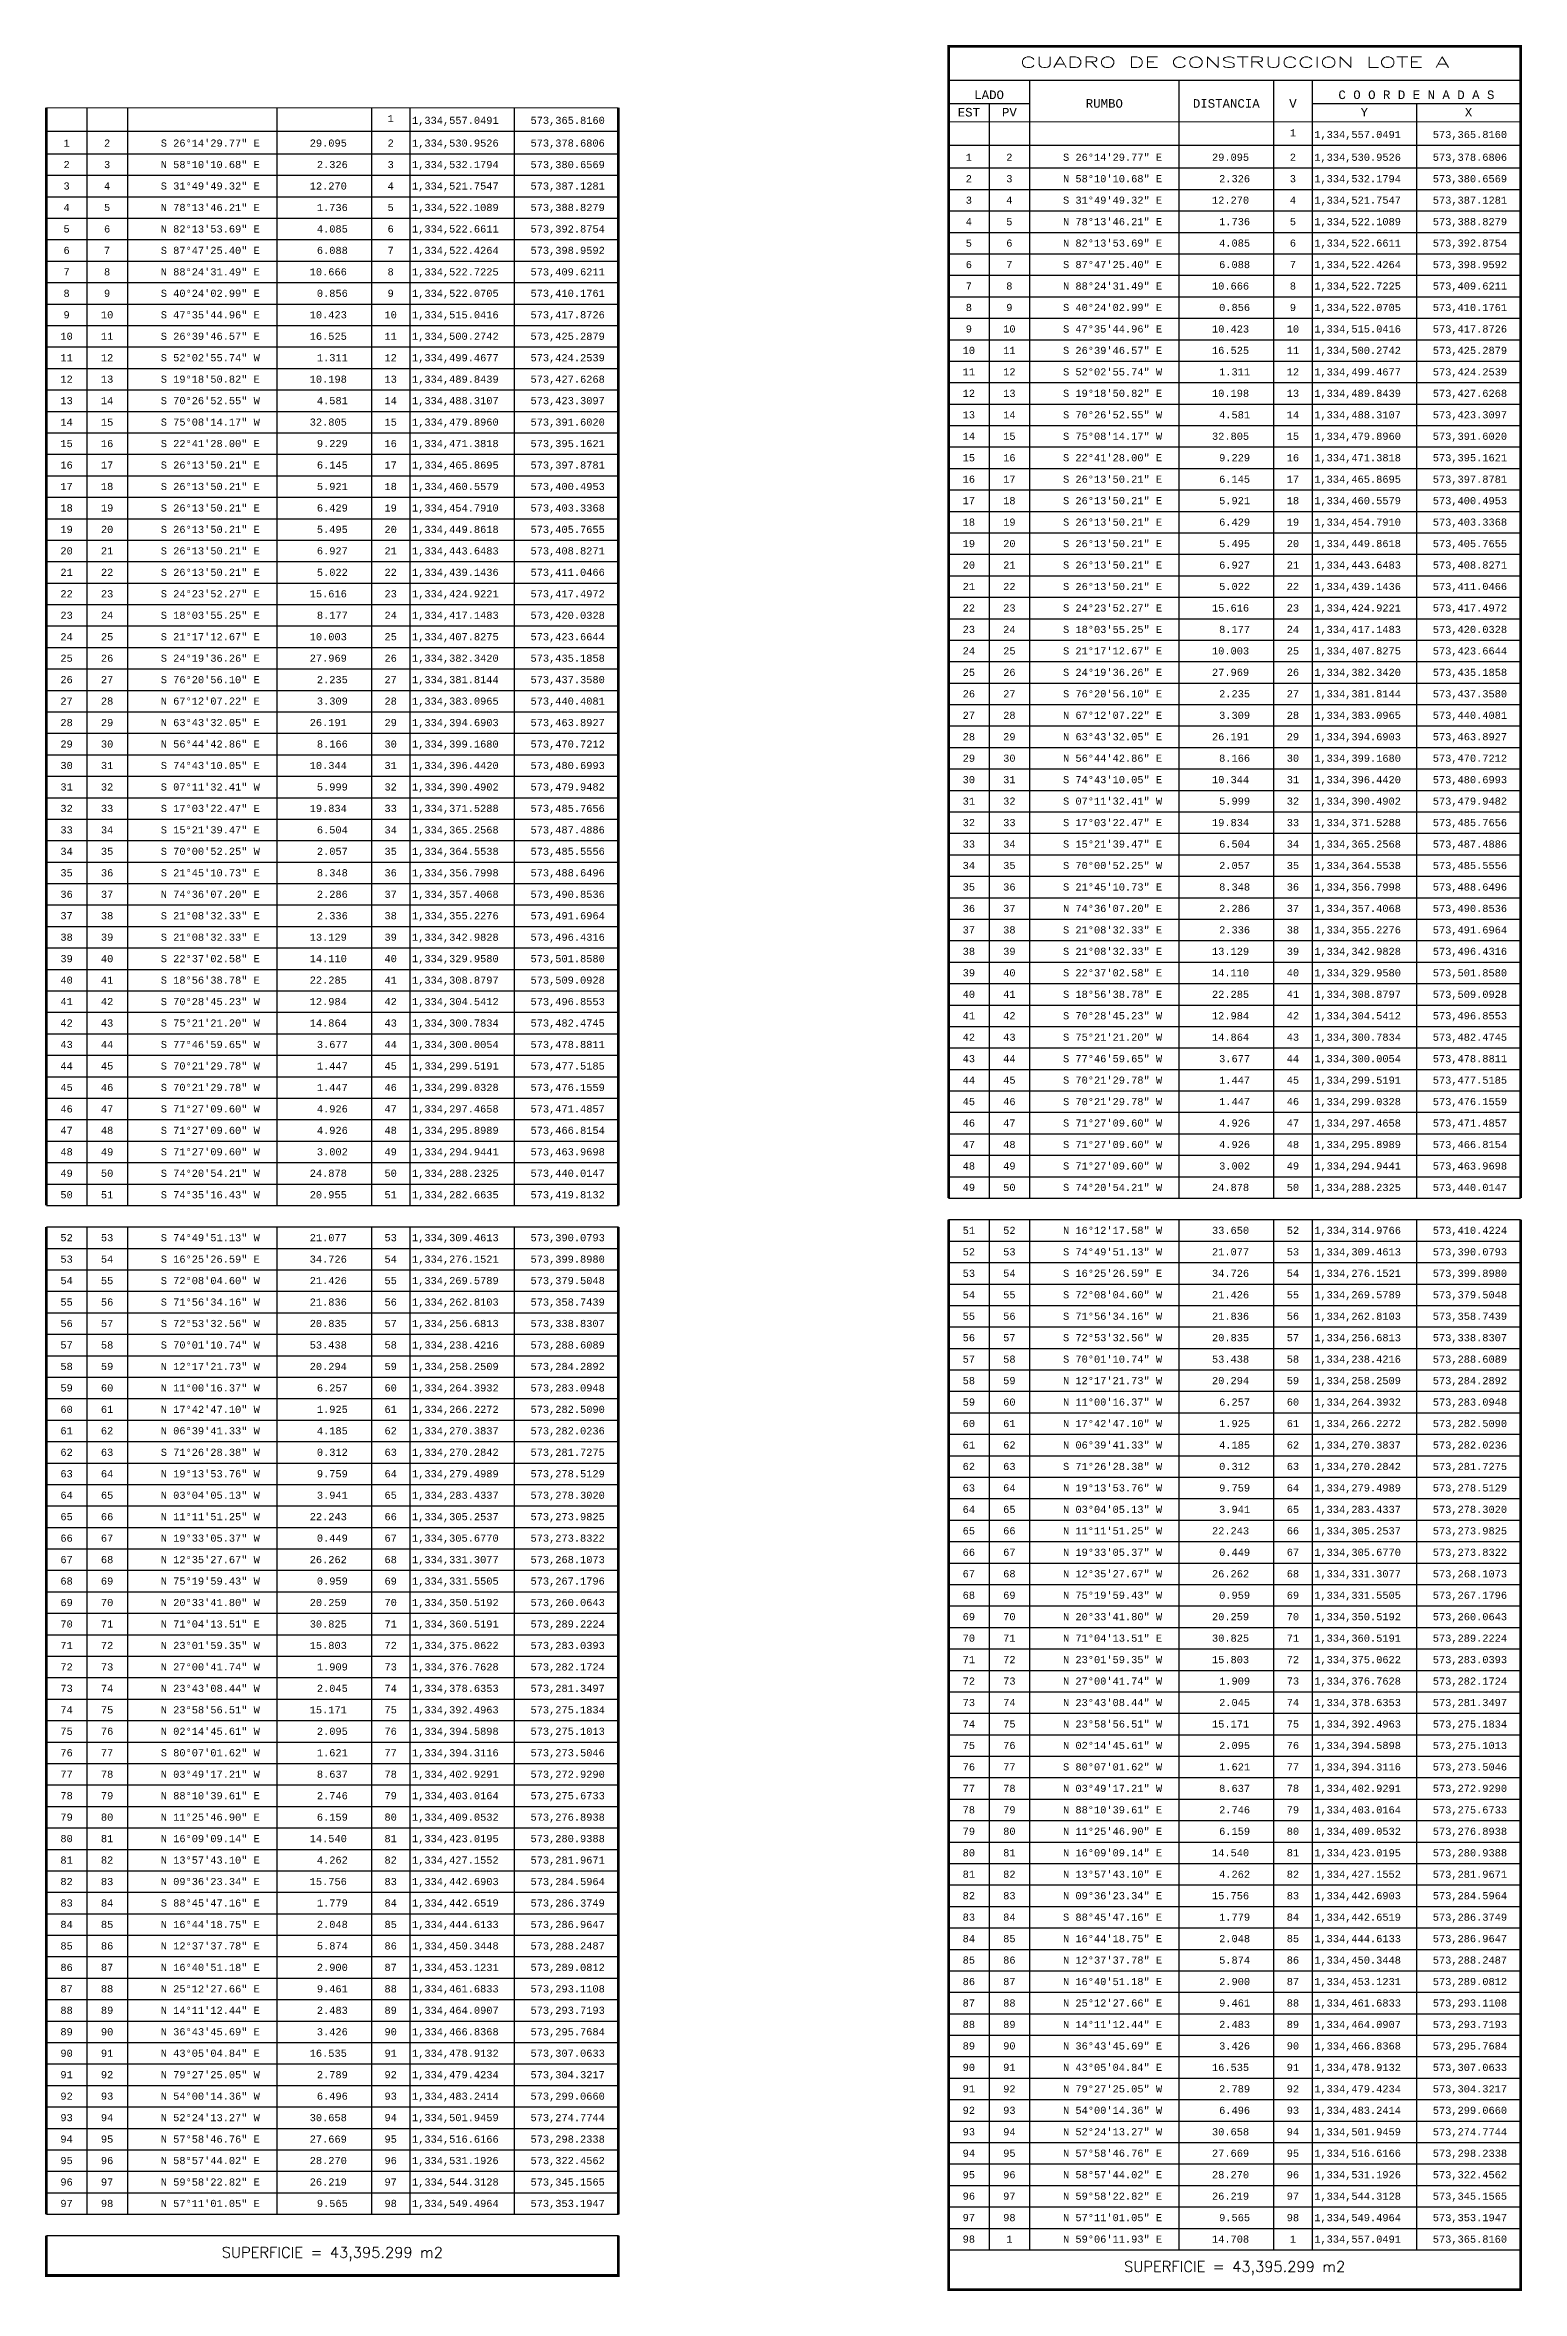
# Model space of a CAD drawing. Header units: millimetres. Extents: x -3245 to 2970, y 1153 to 3965.
# Drawn here: x 2108 to 2624, y 1153 to 1938 of the extents above; entities that cross this region are included whole.
import ezdxf
from ezdxf.enums import TextEntityAlignment as Align

# ---------------------------------------------------------------- set-up
doc = ezdxf.new("R2010")
doc.units = ezdxf.units.MM
for name, color, linetype in [('CVL_CUADCON', 1, 'Continuous'), ('CVL_CUADCON_LIN', 8, 'Continuous'), ('CVL_CUADCON_TIT', 1, 'Continuous'), ('CVL_CUADCON_TX', 2, 'Continuous')]:
    doc.layers.add(name, color=color, linetype=linetype)
doc.styles.add('HUECA1', font='HUECA1.shx')
doc.styles.add('MONOTXT4', font='MONOTXT4.shx')

msp = doc.modelspace()

# ---------------------------------------------------------------- texts
at = {"layer": 'CVL_CUADCON_TIT', "color": 1, "style": 'HUECA1', "width": 1.347471}
msp.add_text('CUADRO DE CONSTRUCCION LOTE A', height=3.75, dxfattribs=at).set_placement((2448.4764, 1929.915), (2598.4089, 1929.915), align=Align.FIT)
at = {"layer": 'CVL_CUADCON_TIT', "color": 1, "style": 'MONOTXT4'}
for s, p in [('EST', (2430.5514, 1912.83)), ('LADO', (2437.6264, 1918.92)), ('PV', (2444.7264, 1912.83)), ('C O O R D E N A D A S', (2586.9764, 1918.92)), ('Y', (2568.7764, 1912.83)), ('X', (2605.2014, 1912.83))]:
    msp.add_text(s, height=3, dxfattribs=at).set_placement(p, align=Align.CENTER)
at = {"layer": 'CVL_CUADCON_TIT', "color": 1}
for s, height, style, p in [('RUMBO', 3, 'MONOTXT4', (2477.9014, 1917.39)), ('DISTANCIA', 3, 'MONOTXT4', (2520.5264, 1917.39)), ('V', 3, 'MONOTXT4', (2543.8264, 1917.39)), ('SUPERFICIE = 43,395.299 m2', 3.75, 'HUECA1', (2208.0997, 1165.872)), ('SUPERFICIE = 43,395.299 m2', 3.75, 'HUECA1', (2523.4427, 1160.9225))]:
    msp.add_text(s, height=height, dxfattribs=dict(at, style=style)).set_placement(p, align=Align.MIDDLE)
at = {"layer": 'CVL_CUADCON_TX', "color": 2, "style": 'MONOTXT4'}
for s, p in [('1', (2228.4734, 1910.8595)), ('1', (2543.8164, 1905.91)), ('1', (2115.2084, 1902.2895)), ('2', (2129.3697, 1902.2895)), ('2', (2228.4734, 1902.2895)), ('1', (2430.5514, 1897.34)), ('2', (2444.7127, 1897.34)), ('2', (2543.8164, 1897.34)), ('2', (2115.2084, 1894.7895)), ('3', (2129.3697, 1894.7895)), ('3', (2228.4734, 1894.7895)), ('2', (2430.5514, 1889.84)), ('3', (2444.7127, 1889.84)), ('3', (2543.8164, 1889.84)), ('3', (2115.2084, 1887.2895)), ('4', (2129.3697, 1887.2895)), ('4', (2228.4734, 1887.2895)), ('3', (2430.5514, 1882.34)), ('4', (2444.7127, 1882.34)), ('4', (2543.8164, 1882.34)), ('4', (2115.2084, 1879.7895)), ('5', (2129.3697, 1879.7895)), ('5', (2228.4734, 1879.7895)), ('4', (2430.5514, 1874.84)), ('5', (2444.7127, 1874.84)), ('5', (2543.8164, 1874.84)), ('5', (2115.2084, 1872.2895)), ('6', (2129.3697, 1872.2895)), ('6', (2228.4734, 1872.2895)), ('5', (2430.5514, 1867.34)), ('6', (2444.7127, 1867.34)), ('6', (2543.8164, 1867.34)), ('6', (2115.2084, 1864.7895)), ('7', (2129.3697, 1864.7895)), ('7', (2228.4734, 1864.7895)), ('6', (2430.5514, 1859.84)), ('7', (2444.7127, 1859.84)), ('7', (2543.8164, 1859.84)), ('7', (2115.2084, 1857.2895)), ('8', (2129.3697, 1857.2895)), ('8', (2228.4734, 1857.2895)), ('7', (2430.5514, 1852.34)), ('8', (2444.7127, 1852.34)), ('8', (2543.8164, 1852.34)), ('8', (2115.2084, 1849.7895)), ('9', (2115.2084, 1842.2895)), ('10', (2129.3697, 1842.2895)), ('9', (2129.3697, 1849.7895)), ('10', (2228.4734, 1842.2895)), ('9', (2228.4734, 1849.7895)), ('8', (2430.5514, 1844.84)), ('9', (2444.7127, 1844.84)), ('9', (2543.8164, 1844.84)), ('10', (2115.2084, 1834.7895)), ('11', (2129.3697, 1834.7895)), ('11', (2228.4734, 1834.7895)), ('9', (2430.5514, 1837.34)), ('10', (2444.7127, 1837.34)), ('10', (2543.8164, 1837.34)), ('11', (2115.2084, 1827.2895)), ('12', (2129.3697, 1827.2895)), ('12', (2228.4734, 1827.2895)), ('10', (2430.5514, 1829.84)), ('11', (2444.7127, 1829.84)), ('11', (2543.8164, 1829.84)), ('12', (2115.2084, 1819.7895)), ('13', (2129.3697, 1819.7895)), ('13', (2228.4734, 1819.7895)), ('11', (2430.5514, 1822.34)), ('12', (2444.7127, 1822.34)), ('12', (2543.8164, 1822.34)), ('13', (2115.2084, 1812.2895)), ('14', (2129.3697, 1812.2895)), ('14', (2228.4734, 1812.2895)), ('12', (2430.5514, 1814.84)), ('13', (2444.7127, 1814.84)), ('13', (2543.8164, 1814.84)), ('14', (2115.2084, 1804.7895)), ('15', (2129.3697, 1804.7895)), ('15', (2228.4734, 1804.7895)), ('13', (2430.5514, 1807.34)), ('14', (2444.7127, 1807.34)), ('14', (2543.8164, 1807.34)), ('15', (2115.2084, 1797.2895)), ('16', (2129.3697, 1797.2895)), ('16', (2228.4734, 1797.2895)), ('14', (2430.5514, 1799.84)), ('15', (2444.7127, 1799.84)), ('15', (2543.8164, 1799.84)), ('16', (2115.2084, 1789.7895)), ('17', (2129.3697, 1789.7895)), ('17', (2228.4734, 1789.7895)), ('15', (2430.5514, 1792.34)), ('16', (2444.7127, 1792.34)), ('16', (2543.8164, 1792.34)), ('17', (2115.2084, 1782.2895)), ('18', (2129.3697, 1782.2895)), ('18', (2228.4734, 1782.2895)), ('16', (2430.5514, 1784.84)), ('17', (2444.7127, 1784.84)), ('17', (2543.8164, 1784.84)), ('18', (2115.2084, 1774.7895)), ('19', (2129.3697, 1774.7895)), ('19', (2228.4734, 1774.7895)), ('17', (2430.5514, 1777.34)), ('18', (2444.7127, 1777.34)), ('18', (2543.8164, 1777.34)), ('19', (2115.2084, 1767.2895)), ('20', (2129.3697, 1767.2895)), ('20', (2228.4734, 1767.2895)), ('18', (2430.5514, 1769.84)), ('19', (2444.7127, 1769.84)), ('19', (2543.8164, 1769.84)), ('20', (2115.2084, 1759.7895)), ('21', (2129.3697, 1759.7895)), ('21', (2228.4734, 1759.7895)), ('19', (2430.5514, 1762.34)), ('20', (2444.7127, 1762.34)), ('20', (2543.8164, 1762.34)), ('21', (2115.2084, 1752.2895)), ('22', (2129.3697, 1752.2895)), ('22', (2228.4734, 1752.2895)), ('20', (2430.5514, 1754.84)), ('21', (2444.7127, 1754.84)), ('21', (2543.8164, 1754.84)), ('22', (2115.2084, 1744.7895)), ('23', (2129.3697, 1744.7895)), ('23', (2228.4734, 1744.7895)), ('21', (2430.5514, 1747.34)), ('22', (2444.7127, 1747.34)), ('22', (2543.8164, 1747.34)), ('23', (2115.2084, 1737.2895)), ('24', (2129.3697, 1737.2895)), ('24', (2228.4734, 1737.2895)), ('22', (2430.5514, 1739.84)), ('23', (2430.5514, 1732.34)), ('23', (2444.7127, 1739.84)), ('24', (2444.7127, 1732.34)), ('23', (2543.8164, 1739.84)), ('24', (2543.8164, 1732.34)), ('24', (2115.2084, 1729.7895)), ('25', (2129.3697, 1729.7895)), ('25', (2228.4734, 1729.7895)), ('24', (2430.5514, 1724.84)), ('25', (2444.7127, 1724.84)), ('25', (2543.8164, 1724.84)), ('25', (2115.2084, 1722.2895)), ('26', (2129.3697, 1722.2895)), ('26', (2228.4734, 1722.2895)), ('25', (2430.5514, 1717.34)), ('26', (2444.7127, 1717.34)), ('26', (2543.8164, 1717.34)), ('26', (2115.2084, 1714.7895)), ('27', (2129.3697, 1714.7895)), ('27', (2228.4734, 1714.7895)), ('26', (2430.5514, 1709.84)), ('27', (2444.7127, 1709.84)), ('27', (2543.8164, 1709.84)), ('27', (2115.2084, 1707.2895)), ('28', (2129.3697, 1707.2895)), ('28', (2228.4734, 1707.2895)), ('27', (2430.5514, 1702.34)), ('28', (2444.7127, 1702.34)), ('28', (2543.8164, 1702.34)), ('28', (2115.2084, 1699.7895)), ('29', (2129.3697, 1699.7895)), ('29', (2228.4734, 1699.7895)), ('28', (2430.5514, 1694.84)), ('29', (2444.7127, 1694.84)), ('29', (2543.8164, 1694.84)), ('29', (2115.2084, 1692.2895)), ('30', (2129.3697, 1692.2895)), ('30', (2228.4734, 1692.2895)), ('29', (2430.5514, 1687.34)), ('30', (2444.7127, 1687.34)), ('30', (2543.8164, 1687.34)), ('30', (2115.2084, 1684.7895)), ('31', (2115.2084, 1677.2895)), ('31', (2129.3697, 1684.7895)), ('32', (2129.3697, 1677.2895)), ('31', (2228.4734, 1684.7895)), ('32', (2228.4734, 1677.2895)), ('30', (2430.5514, 1679.84)), ('31', (2444.7127, 1679.84)), ('31', (2543.8164, 1679.84)), ('32', (2115.2084, 1669.7895)), ('33', (2129.3697, 1669.7895)), ('33', (2228.4734, 1669.7895)), ('31', (2430.5514, 1672.34)), ('32', (2444.7127, 1672.34)), ('32', (2543.8164, 1672.34)), ('33', (2115.2084, 1662.2895)), ('34', (2129.3697, 1662.2895)), ('34', (2228.4734, 1662.2895)), ('32', (2430.5514, 1664.84)), ('33', (2444.7127, 1664.84)), ('33', (2543.8164, 1664.84)), ('34', (2115.2084, 1654.7895)), ('35', (2129.3697, 1654.7895)), ('35', (2228.4734, 1654.7895)), ('33', (2430.5514, 1657.34)), ('34', (2444.7127, 1657.34)), ('34', (2543.8164, 1657.34)), ('35', (2115.2084, 1647.2895)), ('36', (2129.3697, 1647.2895)), ('36', (2228.4734, 1647.2895)), ('34', (2430.5514, 1649.84)), ('35', (2444.7127, 1649.84)), ('35', (2543.8164, 1649.84)), ('36', (2115.2084, 1639.7895)), ('37', (2129.3697, 1639.7895)), ('37', (2228.4734, 1639.7895)), ('35', (2430.5514, 1642.34)), ('36', (2444.7127, 1642.34)), ('36', (2543.8164, 1642.34)), ('37', (2115.2084, 1632.2895)), ('38', (2129.3697, 1632.2895)), ('38', (2228.4734, 1632.2895)), ('36', (2430.5514, 1634.84)), ('37', (2444.7127, 1634.84)), ('37', (2543.8164, 1634.84)), ('38', (2115.2084, 1624.7895)), ('39', (2129.3697, 1624.7895)), ('39', (2228.4734, 1624.7895)), ('37', (2430.5514, 1627.34)), ('38', (2444.7127, 1627.34)), ('38', (2543.8164, 1627.34)), ('39', (2115.2084, 1617.2895)), ('40', (2129.3697, 1617.2895)), ('40', (2228.4734, 1617.2895)), ('38', (2430.5514, 1619.84)), ('39', (2444.7127, 1619.84)), ('39', (2543.8164, 1619.84)), ('40', (2115.2084, 1609.7895)), ('41', (2129.3697, 1609.7895)), ('41', (2228.4734, 1609.7895)), ('39', (2430.5514, 1612.34)), ('40', (2444.7127, 1612.34)), ('40', (2543.8164, 1612.34)), ('41', (2115.2084, 1602.2895)), ('42', (2129.3697, 1602.2895)), ('42', (2228.4734, 1602.2895)), ('40', (2430.5514, 1604.84)), ('41', (2444.7127, 1604.84)), ('41', (2543.8164, 1604.84)), ('42', (2115.2084, 1594.7895)), ('43', (2129.3697, 1594.7895)), ('43', (2228.4734, 1594.7895)), ('41', (2430.5514, 1597.34)), ('42', (2444.7127, 1597.34)), ('42', (2543.8164, 1597.34)), ('43', (2115.2084, 1587.2895)), ('44', (2129.3697, 1587.2895)), ('44', (2228.4734, 1587.2895)), ('42', (2430.5514, 1589.84)), ('43', (2444.7127, 1589.84)), ('43', (2543.8164, 1589.84)), ('44', (2115.2084, 1579.7895)), ('45', (2129.3697, 1579.7895)), ('45', (2228.4734, 1579.7895)), ('43', (2430.5514, 1582.34)), ('44', (2444.7127, 1582.34)), ('44', (2543.8164, 1582.34)), ('45', (2115.2084, 1572.2895)), ('46', (2129.3697, 1572.2895)), ('46', (2228.4734, 1572.2895)), ('44', (2430.5514, 1574.84)), ('45', (2430.5514, 1567.34)), ('45', (2444.7127, 1574.84)), ('46', (2444.7127, 1567.34)), ('45', (2543.8164, 1574.84)), ('46', (2543.8164, 1567.34)), ('46', (2115.2084, 1564.7895)), ('47', (2129.3697, 1564.7895)), ('47', (2228.4734, 1564.7895)), ('46', (2430.5514, 1559.84)), ('47', (2444.7127, 1559.84)), ('47', (2543.8164, 1559.84)), ('47', (2115.2084, 1557.2895)), ('48', (2129.3697, 1557.2895)), ('48', (2228.4734, 1557.2895)), ('47', (2430.5514, 1552.34)), ('48', (2444.7127, 1552.34)), ('48', (2543.8164, 1552.34)), ('48', (2115.2084, 1549.7895)), ('49', (2129.3697, 1549.7895)), ('49', (2228.4734, 1549.7895)), ('48', (2430.5514, 1544.84)), ('49', (2444.7127, 1544.84)), ('49', (2543.8164, 1544.84)), ('49', (2115.2084, 1542.2895)), ('50', (2129.3697, 1542.2895)), ('50', (2228.4734, 1542.2895)), ('49', (2430.5514, 1537.34)), ('50', (2444.7127, 1537.34)), ('50', (2543.8164, 1537.34)), ('50', (2115.2084, 1534.7895)), ('51', (2129.3697, 1534.7895)), ('51', (2228.4734, 1534.7895)), ('51', (2430.5514, 1522.34)), ('52', (2444.7127, 1522.34)), ('52', (2543.8164, 1522.34)), ('52', (2115.2084, 1519.7895)), ('53', (2129.3697, 1519.7895)), ('53', (2228.4734, 1519.7895)), ('52', (2430.5514, 1514.84)), ('53', (2444.7127, 1514.84)), ('53', (2543.8164, 1514.84)), ('53', (2115.2084, 1512.2895)), ('54', (2115.2084, 1504.7895)), ('54', (2129.3697, 1512.2895)), ('55', (2129.3697, 1504.7895)), ('54', (2228.4734, 1512.2895)), ('55', (2228.4734, 1504.7895)), ('53', (2430.5514, 1507.34)), ('54', (2444.7127, 1507.34)), ('54', (2543.8164, 1507.34)), ('55', (2115.2084, 1497.2895)), ('56', (2129.3697, 1497.2895)), ('56', (2228.4734, 1497.2895)), ('54', (2430.5514, 1499.84)), ('55', (2444.7127, 1499.84)), ('55', (2543.8164, 1499.84)), ('56', (2115.2084, 1489.7895)), ('57', (2129.3697, 1489.7895)), ('57', (2228.4734, 1489.7895)), ('55', (2430.5514, 1492.34)), ('56', (2444.7127, 1492.34)), ('56', (2543.8164, 1492.34)), ('57', (2115.2084, 1482.2895)), ('58', (2129.3697, 1482.2895)), ('58', (2228.4734, 1482.2895)), ('56', (2430.5514, 1484.84)), ('57', (2444.7127, 1484.84)), ('57', (2543.8164, 1484.84)), ('58', (2115.2084, 1474.7895)), ('59', (2129.3697, 1474.7895)), ('59', (2228.4734, 1474.7895)), ('57', (2430.5514, 1477.34)), ('58', (2444.7127, 1477.34)), ('58', (2543.8164, 1477.34)), ('59', (2115.2084, 1467.2895)), ('60', (2129.3697, 1467.2895)), ('60', (2228.4734, 1467.2895)), ('58', (2430.5514, 1469.84)), ('59', (2444.7127, 1469.84)), ('59', (2543.8164, 1469.84)), ('60', (2115.2084, 1459.7895)), ('61', (2129.3697, 1459.7895)), ('61', (2228.4734, 1459.7895)), ('59', (2430.5514, 1462.34)), ('60', (2444.7127, 1462.34)), ('60', (2543.8164, 1462.34)), ('61', (2115.2084, 1452.2895)), ('62', (2129.3697, 1452.2895)), ('62', (2228.4734, 1452.2895)), ('60', (2430.5514, 1454.84)), ('61', (2444.7127, 1454.84)), ('61', (2543.8164, 1454.84)), ('62', (2115.2084, 1444.7895)), ('63', (2129.3697, 1444.7895)), ('63', (2228.4734, 1444.7895)), ('61', (2430.5514, 1447.34)), ('62', (2444.7127, 1447.34)), ('62', (2543.8164, 1447.34)), ('63', (2115.2084, 1437.2895)), ('64', (2129.3697, 1437.2895)), ('64', (2228.4734, 1437.2895)), ('62', (2430.5514, 1439.84)), ('63', (2444.7127, 1439.84)), ('63', (2543.8164, 1439.84)), ('64', (2115.2084, 1429.7895)), ('65', (2129.3697, 1429.7895)), ('65', (2228.4734, 1429.7895)), ('63', (2430.5514, 1432.34)), ('64', (2444.7127, 1432.34)), ('64', (2543.8164, 1432.34)), ('65', (2115.2084, 1422.2895)), ('66', (2129.3697, 1422.2895)), ('66', (2228.4734, 1422.2895)), ('64', (2430.5514, 1424.84)), ('65', (2444.7127, 1424.84)), ('65', (2543.8164, 1424.84)), ('66', (2115.2084, 1414.7895)), ('67', (2129.3697, 1414.7895)), ('67', (2228.4734, 1414.7895)), ('65', (2430.5514, 1417.34)), ('66', (2444.7127, 1417.34)), ('66', (2543.8164, 1417.34)), ('67', (2115.2084, 1407.2895)), ('68', (2129.3697, 1407.2895)), ('68', (2228.4734, 1407.2895)), ('66', (2430.5514, 1409.84)), ('67', (2444.7127, 1409.84)), ('67', (2543.8164, 1409.84)), ('68', (2115.2084, 1399.7895)), ('69', (2129.3697, 1399.7895)), ('69', (2228.4734, 1399.7895)), ('67', (2430.5514, 1402.34)), ('68', (2430.5514, 1394.84)), ('68', (2444.7127, 1402.34)), ('69', (2444.7127, 1394.84)), ('68', (2543.8164, 1402.34)), ('69', (2543.8164, 1394.84)), ('69', (2115.2084, 1392.2895)), ('70', (2129.3697, 1392.2895)), ('70', (2228.4734, 1392.2895)), ('69', (2430.5514, 1387.34)), ('70', (2444.7127, 1387.34)), ('70', (2543.8164, 1387.34)), ('70', (2115.2084, 1384.7895)), ('71', (2129.3697, 1384.7895)), ('71', (2228.4734, 1384.7895)), ('70', (2430.5514, 1379.84)), ('71', (2444.7127, 1379.84)), ('71', (2543.8164, 1379.84)), ('71', (2115.2084, 1377.2895)), ('72', (2129.3697, 1377.2895)), ('72', (2228.4734, 1377.2895)), ('71', (2430.5514, 1372.34)), ('72', (2444.7127, 1372.34)), ('72', (2543.8164, 1372.34)), ('72', (2115.2084, 1369.7895)), ('73', (2129.3697, 1369.7895)), ('73', (2228.4734, 1369.7895)), ('72', (2430.5514, 1364.84)), ('73', (2444.7127, 1364.84)), ('73', (2543.8164, 1364.84)), ('73', (2115.2084, 1362.2895)), ('74', (2129.3697, 1362.2895)), ('74', (2228.4734, 1362.2895)), ('73', (2430.5514, 1357.34)), ('74', (2444.7127, 1357.34)), ('74', (2543.8164, 1357.34)), ('74', (2115.2084, 1354.7895)), ('75', (2129.3697, 1354.7895)), ('75', (2228.4734, 1354.7895)), ('74', (2430.5514, 1349.84)), ('75', (2444.7127, 1349.84)), ('75', (2543.8164, 1349.84)), ('75', (2115.2084, 1347.2895)), ('76', (2115.2084, 1339.7895)), ('76', (2129.3697, 1347.2895)), ('77', (2129.3697, 1339.7895)), ('76', (2228.4734, 1347.2895)), ('77', (2228.4734, 1339.7895)), ('75', (2430.5514, 1342.34)), ('76', (2444.7127, 1342.34)), ('76', (2543.8164, 1342.34)), ('77', (2115.2084, 1332.2895)), ('78', (2129.3697, 1332.2895)), ('78', (2228.4734, 1332.2895)), ('76', (2430.5514, 1334.84)), ('77', (2444.7127, 1334.84)), ('77', (2543.8164, 1334.84)), ('78', (2115.2084, 1324.7895)), ('79', (2129.3697, 1324.7895)), ('79', (2228.4734, 1324.7895)), ('77', (2430.5514, 1327.34)), ('78', (2444.7127, 1327.34)), ('78', (2543.8164, 1327.34)), ('79', (2115.2084, 1317.2895)), ('80', (2129.3697, 1317.2895)), ('80', (2228.4734, 1317.2895)), ('78', (2430.5514, 1319.84)), ('79', (2444.7127, 1319.84)), ('79', (2543.8164, 1319.84)), ('80', (2115.2084, 1309.7895)), ('81', (2129.3697, 1309.7895)), ('81', (2228.4734, 1309.7895)), ('79', (2430.5514, 1312.34)), ('80', (2444.7127, 1312.34)), ('80', (2543.8164, 1312.34)), ('81', (2115.2084, 1302.2895)), ('82', (2129.3697, 1302.2895)), ('82', (2228.4734, 1302.2895)), ('80', (2430.5514, 1304.84)), ('81', (2444.7127, 1304.84)), ('81', (2543.8164, 1304.84)), ('82', (2115.2084, 1294.7895)), ('83', (2129.3697, 1294.7895)), ('83', (2228.4734, 1294.7895)), ('81', (2430.5514, 1297.34)), ('82', (2444.7127, 1297.34)), ('82', (2543.8164, 1297.34)), ('83', (2115.2084, 1287.2895)), ('84', (2129.3697, 1287.2895)), ('84', (2228.4734, 1287.2895)), ('82', (2430.5514, 1289.84)), ('83', (2444.7127, 1289.84)), ('83', (2543.8164, 1289.84)), ('84', (2115.2084, 1279.7895)), ('85', (2129.3697, 1279.7895)), ('85', (2228.4734, 1279.7895)), ('83', (2430.5514, 1282.34)), ('84', (2444.7127, 1282.34)), ('84', (2543.8164, 1282.34)), ('85', (2115.2084, 1272.2895)), ('86', (2129.3697, 1272.2895)), ('86', (2228.4734, 1272.2895)), ('84', (2430.5514, 1274.84)), ('85', (2444.7127, 1274.84)), ('85', (2543.8164, 1274.84)), ('86', (2115.2084, 1264.7895)), ('87', (2129.3697, 1264.7895)), ('87', (2228.4734, 1264.7895)), ('85', (2430.5514, 1267.34)), ('86', (2444.7127, 1267.34)), ('86', (2543.8164, 1267.34)), ('87', (2115.2084, 1257.2895)), ('88', (2129.3697, 1257.2895)), ('88', (2228.4734, 1257.2895)), ('86', (2430.5514, 1259.84)), ('87', (2444.7127, 1259.84)), ('87', (2543.8164, 1259.84)), ('88', (2115.2084, 1249.7895)), ('89', (2129.3697, 1249.7895)), ('89', (2228.4734, 1249.7895)), ('87', (2430.5514, 1252.34)), ('88', (2444.7127, 1252.34)), ('88', (2543.8164, 1252.34)), ('89', (2115.2084, 1242.2895)), ('90', (2129.3697, 1242.2895)), ('90', (2228.4734, 1242.2895)), ('88', (2430.5514, 1244.84)), ('89', (2444.7127, 1244.84)), ('89', (2543.8164, 1244.84)), ('90', (2115.2084, 1234.7895)), ('91', (2129.3697, 1234.7895)), ('91', (2228.4734, 1234.7895)), ('89', (2430.5514, 1237.34)), ('90', (2430.5514, 1229.84)), ('90', (2444.7127, 1237.34)), ('91', (2444.7127, 1229.84)), ('90', (2543.8164, 1237.34)), ('91', (2543.8164, 1229.84)), ('91', (2115.2084, 1227.2895)), ('92', (2129.3697, 1227.2895)), ('92', (2228.4734, 1227.2895)), ('91', (2430.5514, 1222.34)), ('92', (2444.7127, 1222.34)), ('92', (2543.8164, 1222.34)), ('92', (2115.2084, 1219.7895)), ('93', (2129.3697, 1219.7895)), ('93', (2228.4734, 1219.7895)), ('92', (2430.5514, 1214.84)), ('93', (2444.7127, 1214.84)), ('93', (2543.8164, 1214.84)), ('93', (2115.2084, 1212.2895)), ('94', (2129.3697, 1212.2895)), ('94', (2228.4734, 1212.2895)), ('93', (2430.5514, 1207.34)), ('94', (2444.7127, 1207.34)), ('94', (2543.8164, 1207.34)), ('94', (2115.2084, 1204.7895)), ('95', (2129.3697, 1204.7895)), ('95', (2228.4734, 1204.7895)), ('94', (2430.5514, 1199.84)), ('95', (2444.7127, 1199.84)), ('95', (2543.8164, 1199.84)), ('95', (2115.2084, 1197.2895)), ('96', (2129.3697, 1197.2895)), ('96', (2228.4734, 1197.2895)), ('95', (2430.5514, 1192.34)), ('96', (2444.7127, 1192.34)), ('96', (2543.8164, 1192.34)), ('96', (2115.2084, 1189.7895)), ('97', (2129.3697, 1189.7895)), ('97', (2228.4734, 1189.7895)), ('96', (2430.5514, 1184.84)), ('97', (2444.7127, 1184.84)), ('97', (2543.8164, 1184.84)), ('97', (2115.2084, 1182.2895)), ('98', (2129.3697, 1182.2895)), ('98', (2228.4734, 1182.2895)), ('97', (2430.5514, 1177.34)), ('98', (2444.7127, 1177.34)), ('98', (2543.8164, 1177.34)), ('98', (2430.5514, 1169.84)), ('1', (2444.7127, 1169.84)), ('1', (2543.8164, 1169.84))]:
    msp.add_text(s, height=2.5, dxfattribs=at).set_placement(p, align=Align.CENTER)
for s, p in [('1,334,557.0491', (2235.9334, 1910.2345)), ('573,365.8160', (2277.3584, 1910.2345)), ('1,334,557.0491', (2551.2764, 1905.285)), ('573,365.8160', (2592.7014, 1905.285)), ('S 26%%d14\'29.77" E', (2148.1334, 1902.2895)), ('29.095', (2200.1834, 1902.2895)), ('1,334,530.9526', (2235.9334, 1902.2895)), ('573,378.6806', (2277.3584, 1902.2895)), ('S 26%%d14\'29.77" E', (2463.4764, 1897.34)), ('29.095', (2515.5264, 1897.34)), ('1,334,530.9526', (2551.2764, 1897.34)), ('573,378.6806', (2592.7014, 1897.34)), ('N 58%%d10\'10.68" E', (2148.1334, 1894.7895)), ('2.326', (2202.6834, 1894.7895)), ('1,334,532.1794', (2235.9334, 1894.7895)), ('573,380.6569', (2277.3584, 1894.7895)), ('N 58%%d10\'10.68" E', (2463.4764, 1889.84)), ('2.326', (2518.0264, 1889.84)), ('1,334,532.1794', (2551.2764, 1889.84)), ('573,380.6569', (2592.7014, 1889.84)), ('S 31%%d49\'49.32" E', (2148.1334, 1887.2895)), ('12.270', (2200.1834, 1887.2895)), ('1,334,521.7547', (2235.9334, 1887.2895)), ('573,387.1281', (2277.3584, 1887.2895)), ('S 31%%d49\'49.32" E', (2463.4764, 1882.34)), ('12.270', (2515.5264, 1882.34)), ('1,334,521.7547', (2551.2764, 1882.34)), ('573,387.1281', (2592.7014, 1882.34)), ('N 78%%d13\'46.21" E', (2148.1334, 1879.7895)), ('1.736', (2202.6834, 1879.7895)), ('1,334,522.1089', (2235.9334, 1879.7895)), ('573,388.8279', (2277.3584, 1879.7895)), ('N 78%%d13\'46.21" E', (2463.4764, 1874.84)), ('1.736', (2518.0264, 1874.84)), ('1,334,522.1089', (2551.2764, 1874.84)), ('573,388.8279', (2592.7014, 1874.84)), ('N 82%%d13\'53.69" E', (2148.1334, 1872.2895)), ('4.085', (2202.6834, 1872.2895)), ('1,334,522.6611', (2235.9334, 1872.2895)), ('573,392.8754', (2277.3584, 1872.2895)), ('N 82%%d13\'53.69" E', (2463.4764, 1867.34)), ('4.085', (2518.0264, 1867.34)), ('1,334,522.6611', (2551.2764, 1867.34)), ('573,392.8754', (2592.7014, 1867.34)), ('S 87%%d47\'25.40" E', (2148.1334, 1864.7895)), ('6.088', (2202.6834, 1864.7895)), ('1,334,522.4264', (2235.9334, 1864.7895)), ('573,398.9592', (2277.3584, 1864.7895)), ('S 87%%d47\'25.40" E', (2463.4764, 1859.84)), ('6.088', (2518.0264, 1859.84)), ('1,334,522.4264', (2551.2764, 1859.84)), ('573,398.9592', (2592.7014, 1859.84)), ('S 40%%d24\'02.99" E', (2148.1334, 1849.7895)), ('N 88%%d24\'31.49" E', (2148.1334, 1857.2895)), ('10.666', (2200.1834, 1857.2895)), ('1,334,522.7225', (2235.9334, 1857.2895)), ('573,409.6211', (2277.3584, 1857.2895)), ('N 88%%d24\'31.49" E', (2463.4764, 1852.34)), ('10.666', (2515.5264, 1852.34)), ('1,334,522.7225', (2551.2764, 1852.34)), ('573,409.6211', (2592.7014, 1852.34)), ('S 47%%d35\'44.96" E', (2148.1334, 1842.2895)), ('10.423', (2200.1834, 1842.2895)), ('0.856', (2202.6834, 1849.7895)), ('1,334,522.0705', (2235.9334, 1849.7895)), ('1,334,515.0416', (2235.9334, 1842.2895)), ('573,410.1761', (2277.3584, 1849.7895)), ('573,417.8726', (2277.3584, 1842.2895)), ('S 40%%d24\'02.99" E', (2463.4764, 1844.84)), ('0.856', (2518.0264, 1844.84)), ('1,334,522.0705', (2551.2764, 1844.84)), ('573,410.1761', (2592.7014, 1844.84)), ('S 26%%d39\'46.57" E', (2148.1334, 1834.7895)), ('16.525', (2200.1834, 1834.7895)), ('1,334,500.2742', (2235.9334, 1834.7895)), ('573,425.2879', (2277.3584, 1834.7895)), ('S 47%%d35\'44.96" E', (2463.4764, 1837.34)), ('10.423', (2515.5264, 1837.34)), ('1,334,515.0416', (2551.2764, 1837.34)), ('573,417.8726', (2592.7014, 1837.34)), ('S 52%%d02\'55.74" W', (2148.1334, 1827.2895)), ('1.311', (2202.6834, 1827.2895)), ('1,334,499.4677', (2235.9334, 1827.2895)), ('573,424.2539', (2277.3584, 1827.2895)), ('S 26%%d39\'46.57" E', (2463.4764, 1829.84)), ('16.525', (2515.5264, 1829.84)), ('1,334,500.2742', (2551.2764, 1829.84)), ('573,425.2879', (2592.7014, 1829.84)), ('S 19%%d18\'50.82" E', (2148.1334, 1819.7895)), ('10.198', (2200.1834, 1819.7895)), ('1,334,489.8439', (2235.9334, 1819.7895)), ('573,427.6268', (2277.3584, 1819.7895)), ('S 52%%d02\'55.74" W', (2463.4764, 1822.34)), ('1.311', (2518.0264, 1822.34)), ('1,334,499.4677', (2551.2764, 1822.34)), ('573,424.2539', (2592.7014, 1822.34)), ('S 70%%d26\'52.55" W', (2148.1334, 1812.2895)), ('4.581', (2202.6834, 1812.2895)), ('1,334,488.3107', (2235.9334, 1812.2895)), ('573,423.3097', (2277.3584, 1812.2895)), ('S 19%%d18\'50.82" E', (2463.4764, 1814.84)), ('10.198', (2515.5264, 1814.84)), ('1,334,489.8439', (2551.2764, 1814.84)), ('573,427.6268', (2592.7014, 1814.84)), ('S 75%%d08\'14.17" W', (2148.1334, 1804.7895)), ('32.805', (2200.1834, 1804.7895)), ('1,334,479.8960', (2235.9334, 1804.7895)), ('573,391.6020', (2277.3584, 1804.7895)), ('S 70%%d26\'52.55" W', (2463.4764, 1807.34)), ('4.581', (2518.0264, 1807.34)), ('1,334,488.3107', (2551.2764, 1807.34)), ('573,423.3097', (2592.7014, 1807.34)), ('S 22%%d41\'28.00" E', (2148.1334, 1797.2895)), ('9.229', (2202.6834, 1797.2895)), ('1,334,471.3818', (2235.9334, 1797.2895)), ('573,395.1621', (2277.3584, 1797.2895)), ('S 75%%d08\'14.17" W', (2463.4764, 1799.84)), ('32.805', (2515.5264, 1799.84)), ('1,334,479.8960', (2551.2764, 1799.84)), ('573,391.6020', (2592.7014, 1799.84)), ('S 26%%d13\'50.21" E', (2148.1334, 1789.7895)), ('6.145', (2202.6834, 1789.7895)), ('1,334,465.8695', (2235.9334, 1789.7895)), ('573,397.8781', (2277.3584, 1789.7895)), ('S 22%%d41\'28.00" E', (2463.4764, 1792.34)), ('9.229', (2518.0264, 1792.34)), ('1,334,471.3818', (2551.2764, 1792.34)), ('573,395.1621', (2592.7014, 1792.34)), ('S 26%%d13\'50.21" E', (2148.1334, 1782.2895)), ('5.921', (2202.6834, 1782.2895)), ('1,334,460.5579', (2235.9334, 1782.2895)), ('573,400.4953', (2277.3584, 1782.2895)), ('S 26%%d13\'50.21" E', (2463.4764, 1784.84)), ('6.145', (2518.0264, 1784.84)), ('1,334,465.8695', (2551.2764, 1784.84)), ('573,397.8781', (2592.7014, 1784.84)), ('S 26%%d13\'50.21" E', (2148.1334, 1774.7895)), ('6.429', (2202.6834, 1774.7895)), ('1,334,454.7910', (2235.9334, 1774.7895)), ('573,403.3368', (2277.3584, 1774.7895)), ('S 26%%d13\'50.21" E', (2463.4764, 1777.34)), ('5.921', (2518.0264, 1777.34)), ('1,334,460.5579', (2551.2764, 1777.34)), ('573,400.4953', (2592.7014, 1777.34)), ('S 26%%d13\'50.21" E', (2148.1334, 1767.2895)), ('5.495', (2202.6834, 1767.2895)), ('1,334,449.8618', (2235.9334, 1767.2895)), ('573,405.7655', (2277.3584, 1767.2895)), ('S 26%%d13\'50.21" E', (2463.4764, 1769.84)), ('6.429', (2518.0264, 1769.84)), ('1,334,454.7910', (2551.2764, 1769.84)), ('573,403.3368', (2592.7014, 1769.84)), ('S 26%%d13\'50.21" E', (2148.1334, 1759.7895)), ('6.927', (2202.6834, 1759.7895)), ('1,334,443.6483', (2235.9334, 1759.7895)), ('573,408.8271', (2277.3584, 1759.7895)), ('S 26%%d13\'50.21" E', (2463.4764, 1762.34)), ('5.495', (2518.0264, 1762.34)), ('1,334,449.8618', (2551.2764, 1762.34)), ('573,405.7655', (2592.7014, 1762.34)), ('S 26%%d13\'50.21" E', (2148.1334, 1752.2895)), ('5.022', (2202.6834, 1752.2895)), ('1,334,439.1436', (2235.9334, 1752.2895)), ('573,411.0466', (2277.3584, 1752.2895)), ('S 26%%d13\'50.21" E', (2463.4764, 1754.84)), ('6.927', (2518.0264, 1754.84)), ('1,334,443.6483', (2551.2764, 1754.84)), ('573,408.8271', (2592.7014, 1754.84)), ('S 24%%d23\'52.27" E', (2148.1334, 1744.7895)), ('15.616', (2200.1834, 1744.7895)), ('1,334,424.9221', (2235.9334, 1744.7895)), ('573,417.4972', (2277.3584, 1744.7895)), ('S 26%%d13\'50.21" E', (2463.4764, 1747.34)), ('S 24%%d23\'52.27" E', (2463.4764, 1739.84)), ('5.022', (2518.0264, 1747.34)), ('1,334,439.1436', (2551.2764, 1747.34)), ('573,411.0466', (2592.7014, 1747.34)), ('S 18%%d03\'55.25" E', (2148.1334, 1737.2895)), ('8.177', (2202.6834, 1737.2895)), ('1,334,417.1483', (2235.9334, 1737.2895)), ('573,420.0328', (2277.3584, 1737.2895)), ('S 18%%d03\'55.25" E', (2463.4764, 1732.34)), ('15.616', (2515.5264, 1739.84)), ('8.177', (2518.0264, 1732.34)), ('1,334,424.9221', (2551.2764, 1739.84)), ('1,334,417.1483', (2551.2764, 1732.34)), ('573,417.4972', (2592.7014, 1739.84)), ('573,420.0328', (2592.7014, 1732.34)), ('S 21%%d17\'12.67" E', (2148.1334, 1729.7895)), ('10.003', (2200.1834, 1729.7895)), ('1,334,407.8275', (2235.9334, 1729.7895)), ('573,423.6644', (2277.3584, 1729.7895)), ('S 21%%d17\'12.67" E', (2463.4764, 1724.84)), ('10.003', (2515.5264, 1724.84)), ('1,334,407.8275', (2551.2764, 1724.84)), ('573,423.6644', (2592.7014, 1724.84)), ('S 24%%d19\'36.26" E', (2148.1334, 1722.2895)), ('27.969', (2200.1834, 1722.2895)), ('1,334,382.3420', (2235.9334, 1722.2895)), ('573,435.1858', (2277.3584, 1722.2895)), ('S 24%%d19\'36.26" E', (2463.4764, 1717.34)), ('27.969', (2515.5264, 1717.34)), ('1,334,382.3420', (2551.2764, 1717.34)), ('573,435.1858', (2592.7014, 1717.34)), ('S 76%%d20\'56.10" E', (2148.1334, 1714.7895)), ('2.235', (2202.6834, 1714.7895)), ('1,334,381.8144', (2235.9334, 1714.7895)), ('573,437.3580', (2277.3584, 1714.7895)), ('S 76%%d20\'56.10" E', (2463.4764, 1709.84)), ('2.235', (2518.0264, 1709.84)), ('1,334,381.8144', (2551.2764, 1709.84)), ('573,437.3580', (2592.7014, 1709.84)), ('N 67%%d12\'07.22" E', (2148.1334, 1707.2895)), ('3.309', (2202.6834, 1707.2895)), ('1,334,383.0965', (2235.9334, 1707.2895)), ('573,440.4081', (2277.3584, 1707.2895)), ('N 67%%d12\'07.22" E', (2463.4764, 1702.34)), ('3.309', (2518.0264, 1702.34)), ('1,334,383.0965', (2551.2764, 1702.34)), ('573,440.4081', (2592.7014, 1702.34)), ('N 63%%d43\'32.05" E', (2148.1334, 1699.7895)), ('26.191', (2200.1834, 1699.7895)), ('1,334,394.6903', (2235.9334, 1699.7895)), ('573,463.8927', (2277.3584, 1699.7895)), ('N 63%%d43\'32.05" E', (2463.4764, 1694.84)), ('26.191', (2515.5264, 1694.84)), ('1,334,394.6903', (2551.2764, 1694.84)), ('573,463.8927', (2592.7014, 1694.84)), ('N 56%%d44\'42.86" E', (2148.1334, 1692.2895)), ('8.166', (2202.6834, 1692.2895)), ('1,334,399.1680', (2235.9334, 1692.2895)), ('573,470.7212', (2277.3584, 1692.2895)), ('N 56%%d44\'42.86" E', (2463.4764, 1687.34)), ('8.166', (2518.0264, 1687.34)), ('1,334,399.1680', (2551.2764, 1687.34)), ('573,470.7212', (2592.7014, 1687.34)), ('S 74%%d43\'10.05" E', (2148.1334, 1684.7895)), ('S 07%%d11\'32.41" W', (2148.1334, 1677.2895)), ('10.344', (2200.1834, 1684.7895)), ('5.999', (2202.6834, 1677.2895)), ('1,334,396.4420', (2235.9334, 1684.7895)), ('1,334,390.4902', (2235.9334, 1677.2895)), ('573,480.6993', (2277.3584, 1684.7895)), ('573,479.9482', (2277.3584, 1677.2895)), ('S 74%%d43\'10.05" E', (2463.4764, 1679.84)), ('10.344', (2515.5264, 1679.84)), ('1,334,396.4420', (2551.2764, 1679.84)), ('573,480.6993', (2592.7014, 1679.84)), ('S 17%%d03\'22.47" E', (2148.1334, 1669.7895)), ('19.834', (2200.1834, 1669.7895)), ('1,334,371.5288', (2235.9334, 1669.7895)), ('573,485.7656', (2277.3584, 1669.7895)), ('S 07%%d11\'32.41" W', (2463.4764, 1672.34)), ('5.999', (2518.0264, 1672.34)), ('1,334,390.4902', (2551.2764, 1672.34)), ('573,479.9482', (2592.7014, 1672.34)), ('S 15%%d21\'39.47" E', (2148.1334, 1662.2895)), ('6.504', (2202.6834, 1662.2895)), ('1,334,365.2568', (2235.9334, 1662.2895)), ('573,487.4886', (2277.3584, 1662.2895)), ('S 17%%d03\'22.47" E', (2463.4764, 1664.84)), ('19.834', (2515.5264, 1664.84)), ('1,334,371.5288', (2551.2764, 1664.84)), ('573,485.7656', (2592.7014, 1664.84)), ('S 70%%d00\'52.25" W', (2148.1334, 1654.7895)), ('2.057', (2202.6834, 1654.7895)), ('1,334,364.5538', (2235.9334, 1654.7895)), ('573,485.5556', (2277.3584, 1654.7895)), ('S 15%%d21\'39.47" E', (2463.4764, 1657.34)), ('6.504', (2518.0264, 1657.34)), ('1,334,365.2568', (2551.2764, 1657.34)), ('573,487.4886', (2592.7014, 1657.34)), ('S 21%%d45\'10.73" E', (2148.1334, 1647.2895)), ('8.348', (2202.6834, 1647.2895)), ('1,334,356.7998', (2235.9334, 1647.2895)), ('573,488.6496', (2277.3584, 1647.2895)), ('S 70%%d00\'52.25" W', (2463.4764, 1649.84)), ('2.057', (2518.0264, 1649.84)), ('1,334,364.5538', (2551.2764, 1649.84)), ('573,485.5556', (2592.7014, 1649.84)), ('N 74%%d36\'07.20" E', (2148.1334, 1639.7895)), ('2.286', (2202.6834, 1639.7895)), ('1,334,357.4068', (2235.9334, 1639.7895)), ('573,490.8536', (2277.3584, 1639.7895)), ('S 21%%d45\'10.73" E', (2463.4764, 1642.34)), ('8.348', (2518.0264, 1642.34)), ('1,334,356.7998', (2551.2764, 1642.34)), ('573,488.6496', (2592.7014, 1642.34)), ('S 21%%d08\'32.33" E', (2148.1334, 1632.2895)), ('2.336', (2202.6834, 1632.2895)), ('1,334,355.2276', (2235.9334, 1632.2895)), ('573,491.6964', (2277.3584, 1632.2895)), ('N 74%%d36\'07.20" E', (2463.4764, 1634.84)), ('2.286', (2518.0264, 1634.84)), ('1,334,357.4068', (2551.2764, 1634.84)), ('573,490.8536', (2592.7014, 1634.84)), ('S 21%%d08\'32.33" E', (2148.1334, 1624.7895)), ('13.129', (2200.1834, 1624.7895)), ('1,334,342.9828', (2235.9334, 1624.7895)), ('573,496.4316', (2277.3584, 1624.7895)), ('S 21%%d08\'32.33" E', (2463.4764, 1627.34)), ('2.336', (2518.0264, 1627.34)), ('1,334,355.2276', (2551.2764, 1627.34)), ('573,491.6964', (2592.7014, 1627.34)), ('S 22%%d37\'02.58" E', (2148.1334, 1617.2895)), ('14.110', (2200.1834, 1617.2895)), ('1,334,329.9580', (2235.9334, 1617.2895)), ('573,501.8580', (2277.3584, 1617.2895)), ('S 21%%d08\'32.33" E', (2463.4764, 1619.84)), ('13.129', (2515.5264, 1619.84)), ('1,334,342.9828', (2551.2764, 1619.84)), ('573,496.4316', (2592.7014, 1619.84)), ('S 18%%d56\'38.78" E', (2148.1334, 1609.7895)), ('22.285', (2200.1834, 1609.7895)), ('1,334,308.8797', (2235.9334, 1609.7895)), ('573,509.0928', (2277.3584, 1609.7895)), ('S 22%%d37\'02.58" E', (2463.4764, 1612.34)), ('14.110', (2515.5264, 1612.34)), ('1,334,329.9580', (2551.2764, 1612.34)), ('573,501.8580', (2592.7014, 1612.34)), ('S 70%%d28\'45.23" W', (2148.1334, 1602.2895)), ('12.984', (2200.1834, 1602.2895)), ('1,334,304.5412', (2235.9334, 1602.2895)), ('573,496.8553', (2277.3584, 1602.2895)), ('S 18%%d56\'38.78" E', (2463.4764, 1604.84)), ('22.285', (2515.5264, 1604.84)), ('1,334,308.8797', (2551.2764, 1604.84)), ('573,509.0928', (2592.7014, 1604.84)), ('S 75%%d21\'21.20" W', (2148.1334, 1594.7895)), ('14.864', (2200.1834, 1594.7895)), ('1,334,300.7834', (2235.9334, 1594.7895)), ('573,482.4745', (2277.3584, 1594.7895)), ('S 70%%d28\'45.23" W', (2463.4764, 1597.34)), ('12.984', (2515.5264, 1597.34)), ('1,334,304.5412', (2551.2764, 1597.34)), ('573,496.8553', (2592.7014, 1597.34)), ('S 77%%d46\'59.65" W', (2148.1334, 1587.2895)), ('3.677', (2202.6834, 1587.2895)), ('1,334,300.0054', (2235.9334, 1587.2895)), ('573,478.8811', (2277.3584, 1587.2895)), ('S 75%%d21\'21.20" W', (2463.4764, 1589.84)), ('14.864', (2515.5264, 1589.84)), ('1,334,300.7834', (2551.2764, 1589.84)), ('573,482.4745', (2592.7014, 1589.84)), ('S 70%%d21\'29.78" W', (2148.1334, 1579.7895)), ('1.447', (2202.6834, 1579.7895)), ('1,334,299.5191', (2235.9334, 1579.7895)), ('573,477.5185', (2277.3584, 1579.7895)), ('S 77%%d46\'59.65" W', (2463.4764, 1582.34)), ('3.677', (2518.0264, 1582.34)), ('1,334,300.0054', (2551.2764, 1582.34)), ('573,478.8811', (2592.7014, 1582.34)), ('S 70%%d21\'29.78" W', (2148.1334, 1572.2895)), ('1.447', (2202.6834, 1572.2895)), ('1,334,299.0328', (2235.9334, 1572.2895)), ('573,476.1559', (2277.3584, 1572.2895)), ('S 70%%d21\'29.78" W', (2463.4764, 1574.84)), ('S 70%%d21\'29.78" W', (2463.4764, 1567.34)), ('1.447', (2518.0264, 1574.84)), ('1.447', (2518.0264, 1567.34)), ('1,334,299.5191', (2551.2764, 1574.84)), ('1,334,299.0328', (2551.2764, 1567.34)), ('573,477.5185', (2592.7014, 1574.84)), ('573,476.1559', (2592.7014, 1567.34)), ('S 71%%d27\'09.60" W', (2148.1334, 1564.7895)), ('4.926', (2202.6834, 1564.7895)), ('1,334,297.4658', (2235.9334, 1564.7895)), ('573,471.4857', (2277.3584, 1564.7895)), ('S 71%%d27\'09.60" W', (2463.4764, 1559.84)), ('4.926', (2518.0264, 1559.84)), ('1,334,297.4658', (2551.2764, 1559.84)), ('573,471.4857', (2592.7014, 1559.84)), ('S 71%%d27\'09.60" W', (2148.1334, 1557.2895)), ('4.926', (2202.6834, 1557.2895)), ('1,334,295.8989', (2235.9334, 1557.2895)), ('573,466.8154', (2277.3584, 1557.2895)), ('S 71%%d27\'09.60" W', (2463.4764, 1552.34)), ('4.926', (2518.0264, 1552.34)), ('1,334,295.8989', (2551.2764, 1552.34)), ('573,466.8154', (2592.7014, 1552.34)), ('S 71%%d27\'09.60" W', (2148.1334, 1549.7895)), ('3.002', (2202.6834, 1549.7895)), ('1,334,294.9441', (2235.9334, 1549.7895)), ('573,463.9698', (2277.3584, 1549.7895)), ('S 71%%d27\'09.60" W', (2463.4764, 1544.84)), ('3.002', (2518.0264, 1544.84)), ('1,334,294.9441', (2551.2764, 1544.84)), ('573,463.9698', (2592.7014, 1544.84)), ('S 74%%d20\'54.21" W', (2148.1334, 1542.2895)), ('24.878', (2200.1834, 1542.2895)), ('1,334,288.2325', (2235.9334, 1542.2895)), ('573,440.0147', (2277.3584, 1542.2895)), ('S 74%%d20\'54.21" W', (2463.4764, 1537.34)), ('24.878', (2515.5264, 1537.34)), ('1,334,288.2325', (2551.2764, 1537.34)), ('573,440.0147', (2592.7014, 1537.34)), ('S 74%%d35\'16.43" W', (2148.1334, 1534.7895)), ('20.955', (2200.1834, 1534.7895)), ('1,334,282.6635', (2235.9334, 1534.7895)), ('573,419.8132', (2277.3584, 1534.7895)), ('N 16%%d12\'17.58" W', (2463.4764, 1522.34)), ('33.650', (2515.5264, 1522.34)), ('1,334,314.9766', (2551.2764, 1522.34)), ('573,410.4224', (2592.7014, 1522.34)), ('S 74%%d49\'51.13" W', (2148.1334, 1519.7895)), ('S 16%%d25\'26.59" E', (2148.1334, 1512.2895)), ('21.077', (2200.1834, 1519.7895)), ('1,334,309.4613', (2235.9334, 1519.7895)), ('573,390.0793', (2277.3584, 1519.7895)), ('S 74%%d49\'51.13" W', (2463.4764, 1514.84)), ('21.077', (2515.5264, 1514.84)), ('1,334,309.4613', (2551.2764, 1514.84)), ('573,390.0793', (2592.7014, 1514.84)), ('S 72%%d08\'04.60" W', (2148.1334, 1504.7895)), ('34.726', (2200.1834, 1512.2895)), ('21.426', (2200.1834, 1504.7895)), ('1,334,276.1521', (2235.9334, 1512.2895)), ('1,334,269.5789', (2235.9334, 1504.7895)), ('573,399.8980', (2277.3584, 1512.2895)), ('573,379.5048', (2277.3584, 1504.7895)), ('S 16%%d25\'26.59" E', (2463.4764, 1507.34)), ('34.726', (2515.5264, 1507.34)), ('1,334,276.1521', (2551.2764, 1507.34)), ('573,399.8980', (2592.7014, 1507.34)), ('S 71%%d56\'34.16" W', (2148.1334, 1497.2895)), ('21.836', (2200.1834, 1497.2895)), ('1,334,262.8103', (2235.9334, 1497.2895)), ('573,358.7439', (2277.3584, 1497.2895)), ('S 72%%d08\'04.60" W', (2463.4764, 1499.84)), ('21.426', (2515.5264, 1499.84)), ('1,334,269.5789', (2551.2764, 1499.84)), ('573,379.5048', (2592.7014, 1499.84)), ('S 72%%d53\'32.56" W', (2148.1334, 1489.7895)), ('20.835', (2200.1834, 1489.7895)), ('1,334,256.6813', (2235.9334, 1489.7895)), ('573,338.8307', (2277.3584, 1489.7895)), ('S 71%%d56\'34.16" W', (2463.4764, 1492.34)), ('21.836', (2515.5264, 1492.34)), ('1,334,262.8103', (2551.2764, 1492.34)), ('573,358.7439', (2592.7014, 1492.34)), ('S 70%%d01\'10.74" W', (2148.1334, 1482.2895)), ('53.438', (2200.1834, 1482.2895)), ('1,334,238.4216', (2235.9334, 1482.2895)), ('573,288.6089', (2277.3584, 1482.2895)), ('S 72%%d53\'32.56" W', (2463.4764, 1484.84)), ('20.835', (2515.5264, 1484.84)), ('1,334,256.6813', (2551.2764, 1484.84)), ('573,338.8307', (2592.7014, 1484.84)), ('N 12%%d17\'21.73" W', (2148.1334, 1474.7895)), ('20.294', (2200.1834, 1474.7895)), ('1,334,258.2509', (2235.9334, 1474.7895)), ('573,284.2892', (2277.3584, 1474.7895)), ('S 70%%d01\'10.74" W', (2463.4764, 1477.34)), ('53.438', (2515.5264, 1477.34)), ('1,334,238.4216', (2551.2764, 1477.34)), ('573,288.6089', (2592.7014, 1477.34)), ('N 11%%d00\'16.37" W', (2148.1334, 1467.2895)), ('6.257', (2202.6834, 1467.2895)), ('1,334,264.3932', (2235.9334, 1467.2895)), ('573,283.0948', (2277.3584, 1467.2895)), ('N 12%%d17\'21.73" W', (2463.4764, 1469.84)), ('20.294', (2515.5264, 1469.84)), ('1,334,258.2509', (2551.2764, 1469.84)), ('573,284.2892', (2592.7014, 1469.84)), ('N 17%%d42\'47.10" W', (2148.1334, 1459.7895)), ('1.925', (2202.6834, 1459.7895)), ('1,334,266.2272', (2235.9334, 1459.7895)), ('573,282.5090', (2277.3584, 1459.7895)), ('N 11%%d00\'16.37" W', (2463.4764, 1462.34)), ('6.257', (2518.0264, 1462.34)), ('1,334,264.3932', (2551.2764, 1462.34)), ('573,283.0948', (2592.7014, 1462.34)), ('N 06%%d39\'41.33" W', (2148.1334, 1452.2895)), ('4.185', (2202.6834, 1452.2895)), ('1,334,270.3837', (2235.9334, 1452.2895)), ('573,282.0236', (2277.3584, 1452.2895)), ('N 17%%d42\'47.10" W', (2463.4764, 1454.84)), ('1.925', (2518.0264, 1454.84)), ('1,334,266.2272', (2551.2764, 1454.84)), ('573,282.5090', (2592.7014, 1454.84)), ('S 71%%d26\'28.38" W', (2148.1334, 1444.7895)), ('0.312', (2202.6834, 1444.7895)), ('1,334,270.2842', (2235.9334, 1444.7895)), ('573,281.7275', (2277.3584, 1444.7895)), ('N 06%%d39\'41.33" W', (2463.4764, 1447.34)), ('4.185', (2518.0264, 1447.34)), ('1,334,270.3837', (2551.2764, 1447.34)), ('573,282.0236', (2592.7014, 1447.34)), ('N 19%%d13\'53.76" W', (2148.1334, 1437.2895)), ('9.759', (2202.6834, 1437.2895)), ('1,334,279.4989', (2235.9334, 1437.2895)), ('573,278.5129', (2277.3584, 1437.2895)), ('S 71%%d26\'28.38" W', (2463.4764, 1439.84)), ('0.312', (2518.0264, 1439.84)), ('1,334,270.2842', (2551.2764, 1439.84)), ('573,281.7275', (2592.7014, 1439.84)), ('N 03%%d04\'05.13" W', (2148.1334, 1429.7895)), ('3.941', (2202.6834, 1429.7895)), ('1,334,283.4337', (2235.9334, 1429.7895)), ('573,278.3020', (2277.3584, 1429.7895)), ('N 19%%d13\'53.76" W', (2463.4764, 1432.34)), ('9.759', (2518.0264, 1432.34)), ('1,334,279.4989', (2551.2764, 1432.34)), ('573,278.5129', (2592.7014, 1432.34)), ('N 11%%d11\'51.25" W', (2148.1334, 1422.2895)), ('22.243', (2200.1834, 1422.2895)), ('1,334,305.2537', (2235.9334, 1422.2895)), ('573,273.9825', (2277.3584, 1422.2895)), ('N 03%%d04\'05.13" W', (2463.4764, 1424.84)), ('3.941', (2518.0264, 1424.84)), ('1,334,283.4337', (2551.2764, 1424.84)), ('573,278.3020', (2592.7014, 1424.84)), ('N 19%%d33\'05.37" W', (2148.1334, 1414.7895)), ('0.449', (2202.6834, 1414.7895)), ('1,334,305.6770', (2235.9334, 1414.7895)), ('573,273.8322', (2277.3584, 1414.7895)), ('N 11%%d11\'51.25" W', (2463.4764, 1417.34)), ('22.243', (2515.5264, 1417.34)), ('1,334,305.2537', (2551.2764, 1417.34)), ('573,273.9825', (2592.7014, 1417.34)), ('N 12%%d35\'27.67" W', (2148.1334, 1407.2895)), ('26.262', (2200.1834, 1407.2895)), ('1,334,331.3077', (2235.9334, 1407.2895)), ('573,268.1073', (2277.3584, 1407.2895)), ('N 19%%d33\'05.37" W', (2463.4764, 1409.84)), ('N 12%%d35\'27.67" W', (2463.4764, 1402.34)), ('0.449', (2518.0264, 1409.84)), ('1,334,305.6770', (2551.2764, 1409.84)), ('573,273.8322', (2592.7014, 1409.84)), ('N 75%%d19\'59.43" W', (2148.1334, 1399.7895)), ('0.959', (2202.6834, 1399.7895)), ('1,334,331.5505', (2235.9334, 1399.7895)), ('573,267.1796', (2277.3584, 1399.7895)), ('N 75%%d19\'59.43" W', (2463.4764, 1394.84)), ('26.262', (2515.5264, 1402.34)), ('0.959', (2518.0264, 1394.84)), ('1,334,331.3077', (2551.2764, 1402.34)), ('1,334,331.5505', (2551.2764, 1394.84)), ('573,268.1073', (2592.7014, 1402.34)), ('573,267.1796', (2592.7014, 1394.84)), ('N 20%%d33\'41.80" W', (2148.1334, 1392.2895)), ('20.259', (2200.1834, 1392.2895)), ('1,334,350.5192', (2235.9334, 1392.2895)), ('573,260.0643', (2277.3584, 1392.2895)), ('N 20%%d33\'41.80" W', (2463.4764, 1387.34)), ('20.259', (2515.5264, 1387.34)), ('1,334,350.5192', (2551.2764, 1387.34)), ('573,260.0643', (2592.7014, 1387.34)), ('N 71%%d04\'13.51" E', (2148.1334, 1384.7895)), ('30.825', (2200.1834, 1384.7895)), ('1,334,360.5191', (2235.9334, 1384.7895)), ('573,289.2224', (2277.3584, 1384.7895)), ('N 71%%d04\'13.51" E', (2463.4764, 1379.84)), ('30.825', (2515.5264, 1379.84)), ('1,334,360.5191', (2551.2764, 1379.84)), ('573,289.2224', (2592.7014, 1379.84)), ('N 23%%d01\'59.35" W', (2148.1334, 1377.2895)), ('15.803', (2200.1834, 1377.2895)), ('1,334,375.0622', (2235.9334, 1377.2895)), ('573,283.0393', (2277.3584, 1377.2895)), ('N 23%%d01\'59.35" W', (2463.4764, 1372.34)), ('15.803', (2515.5264, 1372.34)), ('1,334,375.0622', (2551.2764, 1372.34)), ('573,283.0393', (2592.7014, 1372.34)), ('N 27%%d00\'41.74" W', (2148.1334, 1369.7895)), ('1.909', (2202.6834, 1369.7895)), ('1,334,376.7628', (2235.9334, 1369.7895)), ('573,282.1724', (2277.3584, 1369.7895)), ('N 27%%d00\'41.74" W', (2463.4764, 1364.84)), ('1.909', (2518.0264, 1364.84)), ('1,334,376.7628', (2551.2764, 1364.84)), ('573,282.1724', (2592.7014, 1364.84)), ('N 23%%d43\'08.44" W', (2148.1334, 1362.2895)), ('2.045', (2202.6834, 1362.2895)), ('1,334,378.6353', (2235.9334, 1362.2895)), ('573,281.3497', (2277.3584, 1362.2895)), ('N 23%%d43\'08.44" W', (2463.4764, 1357.34)), ('2.045', (2518.0264, 1357.34)), ('1,334,378.6353', (2551.2764, 1357.34)), ('573,281.3497', (2592.7014, 1357.34)), ('N 23%%d58\'56.51" W', (2148.1334, 1354.7895)), ('15.171', (2200.1834, 1354.7895)), ('1,334,392.4963', (2235.9334, 1354.7895)), ('573,275.1834', (2277.3584, 1354.7895)), ('N 23%%d58\'56.51" W', (2463.4764, 1349.84)), ('15.171', (2515.5264, 1349.84)), ('1,334,392.4963', (2551.2764, 1349.84)), ('573,275.1834', (2592.7014, 1349.84)), ('S 80%%d07\'01.62" W', (2148.1334, 1339.7895)), ('N 02%%d14\'45.61" W', (2148.1334, 1347.2895)), ('2.095', (2202.6834, 1347.2895)), ('1.621', (2202.6834, 1339.7895)), ('1,334,394.5898', (2235.9334, 1347.2895)), ('1,334,394.3116', (2235.9334, 1339.7895)), ('573,275.1013', (2277.3584, 1347.2895)), ('573,273.5046', (2277.3584, 1339.7895)), ('N 02%%d14\'45.61" W', (2463.4764, 1342.34)), ('2.095', (2518.0264, 1342.34)), ('1,334,394.5898', (2551.2764, 1342.34)), ('573,275.1013', (2592.7014, 1342.34)), ('N 03%%d49\'17.21" W', (2148.1334, 1332.2895)), ('8.637', (2202.6834, 1332.2895)), ('1,334,402.9291', (2235.9334, 1332.2895)), ('573,272.9290', (2277.3584, 1332.2895)), ('S 80%%d07\'01.62" W', (2463.4764, 1334.84)), ('1.621', (2518.0264, 1334.84)), ('1,334,394.3116', (2551.2764, 1334.84)), ('573,273.5046', (2592.7014, 1334.84)), ('N 88%%d10\'39.61" E', (2148.1334, 1324.7895)), ('2.746', (2202.6834, 1324.7895)), ('1,334,403.0164', (2235.9334, 1324.7895)), ('573,275.6733', (2277.3584, 1324.7895)), ('N 03%%d49\'17.21" W', (2463.4764, 1327.34)), ('8.637', (2518.0264, 1327.34)), ('1,334,402.9291', (2551.2764, 1327.34)), ('573,272.9290', (2592.7014, 1327.34)), ('N 11%%d25\'46.90" E', (2148.1334, 1317.2895)), ('6.159', (2202.6834, 1317.2895)), ('1,334,409.0532', (2235.9334, 1317.2895)), ('573,276.8938', (2277.3584, 1317.2895)), ('N 88%%d10\'39.61" E', (2463.4764, 1319.84)), ('2.746', (2518.0264, 1319.84)), ('1,334,403.0164', (2551.2764, 1319.84)), ('573,275.6733', (2592.7014, 1319.84)), ('N 16%%d09\'09.14" E', (2148.1334, 1309.7895)), ('14.540', (2200.1834, 1309.7895)), ('1,334,423.0195', (2235.9334, 1309.7895)), ('573,280.9388', (2277.3584, 1309.7895)), ('N 11%%d25\'46.90" E', (2463.4764, 1312.34)), ('6.159', (2518.0264, 1312.34)), ('1,334,409.0532', (2551.2764, 1312.34)), ('573,276.8938', (2592.7014, 1312.34)), ('N 13%%d57\'43.10" E', (2148.1334, 1302.2895)), ('4.262', (2202.6834, 1302.2895)), ('1,334,427.1552', (2235.9334, 1302.2895)), ('573,281.9671', (2277.3584, 1302.2895)), ('N 16%%d09\'09.14" E', (2463.4764, 1304.84)), ('14.540', (2515.5264, 1304.84)), ('1,334,423.0195', (2551.2764, 1304.84)), ('573,280.9388', (2592.7014, 1304.84)), ('N 09%%d36\'23.34" E', (2148.1334, 1294.7895)), ('15.756', (2200.1834, 1294.7895)), ('1,334,442.6903', (2235.9334, 1294.7895)), ('573,284.5964', (2277.3584, 1294.7895)), ('N 13%%d57\'43.10" E', (2463.4764, 1297.34)), ('4.262', (2518.0264, 1297.34)), ('1,334,427.1552', (2551.2764, 1297.34)), ('573,281.9671', (2592.7014, 1297.34)), ('S 88%%d45\'47.16" E', (2148.1334, 1287.2895)), ('1.779', (2202.6834, 1287.2895)), ('1,334,442.6519', (2235.9334, 1287.2895)), ('573,286.3749', (2277.3584, 1287.2895)), ('N 09%%d36\'23.34" E', (2463.4764, 1289.84)), ('15.756', (2515.5264, 1289.84)), ('1,334,442.6903', (2551.2764, 1289.84)), ('573,284.5964', (2592.7014, 1289.84)), ('N 16%%d44\'18.75" E', (2148.1334, 1279.7895)), ('2.048', (2202.6834, 1279.7895)), ('1,334,444.6133', (2235.9334, 1279.7895)), ('573,286.9647', (2277.3584, 1279.7895)), ('S 88%%d45\'47.16" E', (2463.4764, 1282.34)), ('1.779', (2518.0264, 1282.34)), ('1,334,442.6519', (2551.2764, 1282.34)), ('573,286.3749', (2592.7014, 1282.34)), ('N 12%%d37\'37.78" E', (2148.1334, 1272.2895)), ('5.874', (2202.6834, 1272.2895)), ('1,334,450.3448', (2235.9334, 1272.2895)), ('573,288.2487', (2277.3584, 1272.2895)), ('N 16%%d44\'18.75" E', (2463.4764, 1274.84)), ('2.048', (2518.0264, 1274.84)), ('1,334,444.6133', (2551.2764, 1274.84)), ('573,286.9647', (2592.7014, 1274.84)), ('N 16%%d40\'51.18" E', (2148.1334, 1264.7895)), ('2.900', (2202.6834, 1264.7895)), ('1,334,453.1231', (2235.9334, 1264.7895)), ('573,289.0812', (2277.3584, 1264.7895)), ('N 12%%d37\'37.78" E', (2463.4764, 1267.34)), ('5.874', (2518.0264, 1267.34)), ('1,334,450.3448', (2551.2764, 1267.34)), ('573,288.2487', (2592.7014, 1267.34)), ('N 25%%d12\'27.66" E', (2148.1334, 1257.2895)), ('9.461', (2202.6834, 1257.2895)), ('1,334,461.6833', (2235.9334, 1257.2895)), ('573,293.1108', (2277.3584, 1257.2895)), ('N 16%%d40\'51.18" E', (2463.4764, 1259.84)), ('2.900', (2518.0264, 1259.84)), ('1,334,453.1231', (2551.2764, 1259.84)), ('573,289.0812', (2592.7014, 1259.84)), ('N 14%%d11\'12.44" E', (2148.1334, 1249.7895)), ('2.483', (2202.6834, 1249.7895)), ('1,334,464.0907', (2235.9334, 1249.7895)), ('573,293.7193', (2277.3584, 1249.7895)), ('N 25%%d12\'27.66" E', (2463.4764, 1252.34)), ('9.461', (2518.0264, 1252.34)), ('1,334,461.6833', (2551.2764, 1252.34)), ('573,293.1108', (2592.7014, 1252.34)), ('N 36%%d43\'45.69" E', (2148.1334, 1242.2895)), ('3.426', (2202.6834, 1242.2895)), ('1,334,466.8368', (2235.9334, 1242.2895)), ('573,295.7684', (2277.3584, 1242.2895)), ('N 14%%d11\'12.44" E', (2463.4764, 1244.84)), ('2.483', (2518.0264, 1244.84)), ('1,334,464.0907', (2551.2764, 1244.84)), ('573,293.7193', (2592.7014, 1244.84)), ('N 43%%d05\'04.84" E', (2148.1334, 1234.7895)), ('16.535', (2200.1834, 1234.7895)), ('1,334,478.9132', (2235.9334, 1234.7895)), ('573,307.0633', (2277.3584, 1234.7895)), ('N 36%%d43\'45.69" E', (2463.4764, 1237.34)), ('N 43%%d05\'04.84" E', (2463.4764, 1229.84)), ('16.535', (2515.5264, 1229.84)), ('3.426', (2518.0264, 1237.34)), ('1,334,466.8368', (2551.2764, 1237.34)), ('1,334,478.9132', (2551.2764, 1229.84)), ('573,295.7684', (2592.7014, 1237.34)), ('573,307.0633', (2592.7014, 1229.84)), ('N 79%%d27\'25.05" W', (2148.1334, 1227.2895)), ('2.789', (2202.6834, 1227.2895)), ('1,334,479.4234', (2235.9334, 1227.2895)), ('573,304.3217', (2277.3584, 1227.2895)), ('N 79%%d27\'25.05" W', (2463.4764, 1222.34)), ('2.789', (2518.0264, 1222.34)), ('1,334,479.4234', (2551.2764, 1222.34)), ('573,304.3217', (2592.7014, 1222.34)), ('N 54%%d00\'14.36" W', (2148.1334, 1219.7895)), ('6.496', (2202.6834, 1219.7895)), ('1,334,483.2414', (2235.9334, 1219.7895)), ('573,299.0660', (2277.3584, 1219.7895)), ('N 54%%d00\'14.36" W', (2463.4764, 1214.84)), ('6.496', (2518.0264, 1214.84)), ('1,334,483.2414', (2551.2764, 1214.84)), ('573,299.0660', (2592.7014, 1214.84)), ('N 52%%d24\'13.27" W', (2148.1334, 1212.2895)), ('30.658', (2200.1834, 1212.2895)), ('1,334,501.9459', (2235.9334, 1212.2895)), ('573,274.7744', (2277.3584, 1212.2895)), ('N 52%%d24\'13.27" W', (2463.4764, 1207.34)), ('30.658', (2515.5264, 1207.34)), ('1,334,501.9459', (2551.2764, 1207.34)), ('573,274.7744', (2592.7014, 1207.34)), ('N 57%%d58\'46.76" E', (2148.1334, 1204.7895)), ('27.669', (2200.1834, 1204.7895)), ('1,334,516.6166', (2235.9334, 1204.7895)), ('573,298.2338', (2277.3584, 1204.7895)), ('N 57%%d58\'46.76" E', (2463.4764, 1199.84)), ('27.669', (2515.5264, 1199.84)), ('1,334,516.6166', (2551.2764, 1199.84)), ('573,298.2338', (2592.7014, 1199.84)), ('N 58%%d57\'44.02" E', (2148.1334, 1197.2895)), ('28.270', (2200.1834, 1197.2895)), ('1,334,531.1926', (2235.9334, 1197.2895)), ('573,322.4562', (2277.3584, 1197.2895)), ('N 58%%d57\'44.02" E', (2463.4764, 1192.34)), ('28.270', (2515.5264, 1192.34)), ('1,334,531.1926', (2551.2764, 1192.34)), ('573,322.4562', (2592.7014, 1192.34)), ('N 59%%d58\'22.82" E', (2148.1334, 1189.7895)), ('26.219', (2200.1834, 1189.7895)), ('1,334,544.3128', (2235.9334, 1189.7895)), ('573,345.1565', (2277.3584, 1189.7895)), ('N 59%%d58\'22.82" E', (2463.4764, 1184.84)), ('26.219', (2515.5264, 1184.84)), ('1,334,544.3128', (2551.2764, 1184.84)), ('573,345.1565', (2592.7014, 1184.84)), ('N 57%%d11\'01.05" E', (2148.1334, 1182.2895)), ('9.565', (2202.6834, 1182.2895)), ('1,334,549.4964', (2235.9334, 1182.2895)), ('573,353.1947', (2277.3584, 1182.2895)), ('N 57%%d11\'01.05" E', (2463.4764, 1177.34)), ('9.565', (2518.0264, 1177.34)), ('1,334,549.4964', (2551.2764, 1177.34)), ('573,353.1947', (2592.7014, 1177.34)), ('N 59%%d06\'11.93" E', (2463.4764, 1169.84)), ('14.708', (2515.5264, 1169.84)), ('1,334,557.0491', (2551.2764, 1169.84)), ('573,365.8160', (2592.7014, 1169.84))]:
    msp.add_text(s, height=2.5, dxfattribs=at).set_placement(p)

# ---------------------------------------------------------------- linework, layer by layer
at = {"layer": 'CVL_CUADCON', "color": 1, "linetype": 'Continuous', "flags": 128}
for points, const_width in [([(2423.4764, 1534.84), (2423.4764, 1937.34), (2623.4089, 1937.34), (2623.4089, 1534.84)], 1), ([(2423.4764, 1925.4675), (2623.4089, 1925.4675)], 0.375), ([(2108.1334, 1532.2895), (2108.1334, 1915.872)], 1), ([(2108.1334, 1915.872), (2308.0659, 1915.872)], 0.375), ([(2308.0659, 1915.872), (2308.0659, 1532.2895)], 1), ([(2423.4764, 1910.9225), (2623.4089, 1910.9225)], 0.375), ([(2108.1334, 1179.7895), (2108.1334, 1524.7895)], 1), ([(2308.0659, 1524.7895), (2308.0659, 1179.7895)], 1), ([(2623.4089, 1527.34), (2623.4089, 1153.4225), (2423.4764, 1153.4225), (2423.4764, 1527.34)], 1), ([(2308.0659, 1172.2895), (2308.0659, 1158.372), (2108.1334, 1158.372), (2108.1334, 1172.2895)], 1), ([(2108.1334, 1172.2895), (2308.0659, 1172.2895)], 0.375), ([(2423.4764, 1167.34), (2623.4089, 1167.34)], 0.375)]:
    msp.add_lwpolyline(points, dxfattribs=dict(at, const_width=const_width))
at = {"layer": 'CVL_CUADCON_LIN', "color": 8, "linetype": 'Continuous'}
for p, q in [((2451.7989, 1925.4675), (2451.7989, 1534.84)), ((2503.9764, 1925.4675), (2503.9764, 1534.84)), ((2537.0839, 1925.4675), (2537.0839, 1534.84)), ((2550.5489, 1925.4675), (2550.5489, 1534.84)), ((2122.2834, 1915.872), (2122.2834, 1532.2895)), ((2136.4559, 1915.872), (2136.4559, 1532.2895)), ((2188.6334, 1915.872), (2188.6334, 1532.2895)), ((2221.7409, 1915.872), (2221.7409, 1532.2895)), ((2235.2059, 1915.872), (2235.2059, 1532.2895)), ((2271.6359, 1915.872), (2271.6359, 1532.2895)), ((2423.4764, 1917.3975), (2451.7989, 1917.3975)), ((2437.6264, 1917.3975), (2437.6264, 1534.84)), ((2550.5489, 1917.3975), (2623.4089, 1917.3975)), ((2586.9789, 1917.3975), (2586.9789, 1534.84)), ((2108.1334, 1907.7345), (2308.0659, 1907.7345)), ((2108.1334, 1899.7895), (2308.0659, 1899.7895)), ((2423.4764, 1902.785), (2623.4089, 1902.785)), ((2108.1334, 1892.2895), (2308.0659, 1892.2895)), ((2423.4764, 1894.84), (2623.4089, 1894.84)), ((2108.1334, 1884.7895), (2308.0659, 1884.7895)), ((2423.4764, 1887.34), (2623.4089, 1887.34)), ((2108.1334, 1877.2895), (2308.0659, 1877.2895)), ((2423.4764, 1879.84), (2623.4089, 1879.84)), ((2108.1334, 1869.7895), (2308.0659, 1869.7895)), ((2423.4764, 1872.34), (2623.4089, 1872.34)), ((2108.1334, 1862.2895), (2308.0659, 1862.2895)), ((2423.4764, 1864.84), (2623.4089, 1864.84)), ((2108.1334, 1854.7895), (2308.0659, 1854.7895)), ((2423.4764, 1857.34), (2623.4089, 1857.34)), ((2108.1334, 1847.2895), (2308.0659, 1847.2895)), ((2423.4764, 1849.84), (2623.4089, 1849.84)), ((2108.1334, 1839.7895), (2308.0659, 1839.7895)), ((2423.4764, 1842.34), (2623.4089, 1842.34)), ((2108.1334, 1832.2895), (2308.0659, 1832.2895)), ((2423.4764, 1834.84), (2623.4089, 1834.84)), ((2108.1334, 1824.7895), (2308.0659, 1824.7895)), ((2423.4764, 1827.34), (2623.4089, 1827.34)), ((2108.1334, 1817.2895), (2308.0659, 1817.2895)), ((2423.4764, 1819.84), (2623.4089, 1819.84)), ((2108.1334, 1809.7895), (2308.0659, 1809.7895)), ((2423.4764, 1812.34), (2623.4089, 1812.34)), ((2108.1334, 1802.2895), (2308.0659, 1802.2895)), ((2423.4764, 1804.84), (2623.4089, 1804.84)), ((2108.1334, 1794.7895), (2308.0659, 1794.7895)), ((2423.4764, 1797.34), (2623.4089, 1797.34)), ((2423.4764, 1789.84), (2623.4089, 1789.84)), ((2108.1334, 1787.2895), (2308.0659, 1787.2895)), ((2423.4764, 1782.34), (2623.4089, 1782.34)), ((2108.1334, 1779.7895), (2308.0659, 1779.7895)), ((2423.4764, 1774.84), (2623.4089, 1774.84)), ((2108.1334, 1772.2895), (2308.0659, 1772.2895)), ((2423.4764, 1767.34), (2623.4089, 1767.34)), ((2108.1334, 1764.7895), (2308.0659, 1764.7895)), ((2423.4764, 1759.84), (2623.4089, 1759.84)), ((2108.1334, 1757.2895), (2308.0659, 1757.2895)), ((2423.4764, 1752.34), (2623.4089, 1752.34)), ((2108.1334, 1749.7895), (2308.0659, 1749.7895)), ((2423.4764, 1744.84), (2623.4089, 1744.84)), ((2108.1334, 1742.2895), (2308.0659, 1742.2895)), ((2108.1334, 1734.7895), (2308.0659, 1734.7895)), ((2423.4764, 1737.34), (2623.4089, 1737.34)), ((2108.1334, 1727.2895), (2308.0659, 1727.2895)), ((2423.4764, 1729.84), (2623.4089, 1729.84)), ((2108.1334, 1719.7895), (2308.0659, 1719.7895)), ((2423.4764, 1722.34), (2623.4089, 1722.34)), ((2108.1334, 1712.2895), (2308.0659, 1712.2895)), ((2423.4764, 1714.84), (2623.4089, 1714.84)), ((2108.1334, 1704.7895), (2308.0659, 1704.7895)), ((2423.4764, 1707.34), (2623.4089, 1707.34)), ((2108.1334, 1697.2895), (2308.0659, 1697.2895)), ((2423.4764, 1699.84), (2623.4089, 1699.84)), ((2108.1334, 1689.7895), (2308.0659, 1689.7895)), ((2423.4764, 1692.34), (2623.4089, 1692.34)), ((2108.1334, 1682.2895), (2308.0659, 1682.2895)), ((2423.4764, 1684.84), (2623.4089, 1684.84)), ((2108.1334, 1674.7895), (2308.0659, 1674.7895)), ((2423.4764, 1677.34), (2623.4089, 1677.34)), ((2108.1334, 1667.2895), (2308.0659, 1667.2895)), ((2423.4764, 1669.84), (2623.4089, 1669.84)), ((2108.1334, 1659.7895), (2308.0659, 1659.7895)), ((2423.4764, 1662.34), (2623.4089, 1662.34)), ((2108.1334, 1652.2895), (2308.0659, 1652.2895)), ((2423.4764, 1654.84), (2623.4089, 1654.84)), ((2108.1334, 1644.7895), (2308.0659, 1644.7895)), ((2423.4764, 1647.34), (2623.4089, 1647.34)), ((2108.1334, 1637.2895), (2308.0659, 1637.2895)), ((2423.4764, 1639.84), (2623.4089, 1639.84)), ((2108.1334, 1629.7895), (2308.0659, 1629.7895)), ((2423.4764, 1632.34), (2623.4089, 1632.34)), ((2423.4764, 1624.84), (2623.4089, 1624.84)), ((2108.1334, 1622.2895), (2308.0659, 1622.2895)), ((2423.4764, 1617.34), (2623.4089, 1617.34)), ((2108.1334, 1614.7895), (2308.0659, 1614.7895)), ((2423.4764, 1609.84), (2623.4089, 1609.84)), ((2108.1334, 1607.2895), (2308.0659, 1607.2895)), ((2423.4764, 1602.34), (2623.4089, 1602.34)), ((2108.1334, 1599.7895), (2308.0659, 1599.7895)), ((2423.4764, 1594.84), (2623.4089, 1594.84)), ((2108.1334, 1592.2895), (2308.0659, 1592.2895)), ((2423.4764, 1587.34), (2623.4089, 1587.34)), ((2108.1334, 1584.7895), (2308.0659, 1584.7895)), ((2423.4764, 1579.84), (2623.4089, 1579.84)), ((2108.1334, 1577.2895), (2308.0659, 1577.2895)), ((2423.4764, 1572.34), (2623.4089, 1572.34)), ((2108.1334, 1569.7895), (2308.0659, 1569.7895)), ((2108.1334, 1562.2895), (2308.0659, 1562.2895)), ((2423.4764, 1564.84), (2623.4089, 1564.84)), ((2108.1334, 1554.7895), (2308.0659, 1554.7895)), ((2423.4764, 1557.34), (2623.4089, 1557.34)), ((2108.1334, 1547.2895), (2308.0659, 1547.2895)), ((2423.4764, 1549.84), (2623.4089, 1549.84)), ((2108.1334, 1539.7895), (2308.0659, 1539.7895)), ((2423.4764, 1542.34), (2623.4089, 1542.34)), ((2108.1334, 1532.2895), (2308.0659, 1532.2895)), ((2423.4764, 1534.84), (2623.4089, 1534.84)), ((2108.1334, 1524.7895), (2308.0659, 1524.7895)), ((2122.2834, 1524.7895), (2122.2834, 1179.7895)), ((2136.4559, 1524.7895), (2136.4559, 1179.7895)), ((2188.6334, 1524.7895), (2188.6334, 1179.7895)), ((2221.7409, 1524.7895), (2221.7409, 1179.7895)), ((2235.2059, 1524.7895), (2235.2059, 1179.7895)), ((2271.6359, 1524.7895), (2271.6359, 1179.7895)), ((2423.4764, 1527.34), (2623.4089, 1527.34)), ((2437.6264, 1527.34), (2437.6264, 1167.34)), ((2451.7989, 1527.34), (2451.7989, 1167.34)), ((2503.9764, 1527.34), (2503.9764, 1167.34)), ((2537.0839, 1527.34), (2537.0839, 1167.34)), ((2550.5489, 1527.34), (2550.5489, 1167.34)), ((2586.9789, 1527.34), (2586.9789, 1167.34)), ((2108.1334, 1517.2895), (2308.0659, 1517.2895)), ((2423.4764, 1519.84), (2623.4089, 1519.84)), ((2108.1334, 1509.7895), (2308.0659, 1509.7895)), ((2423.4764, 1512.34), (2623.4089, 1512.34)), ((2108.1334, 1502.2895), (2308.0659, 1502.2895)), ((2423.4764, 1504.84), (2623.4089, 1504.84)), ((2108.1334, 1494.7895), (2308.0659, 1494.7895)), ((2423.4764, 1497.34), (2623.4089, 1497.34)), ((2108.1334, 1487.2895), (2308.0659, 1487.2895)), ((2423.4764, 1489.84), (2623.4089, 1489.84)), ((2108.1334, 1479.7895), (2308.0659, 1479.7895)), ((2423.4764, 1482.34), (2623.4089, 1482.34)), ((2108.1334, 1472.2895), (2308.0659, 1472.2895)), ((2423.4764, 1474.84), (2623.4089, 1474.84)), ((2108.1334, 1464.7895), (2308.0659, 1464.7895)), ((2423.4764, 1467.34), (2623.4089, 1467.34)), ((2108.1334, 1457.2895), (2308.0659, 1457.2895)), ((2423.4764, 1459.84), (2623.4089, 1459.84)), ((2423.4764, 1452.34), (2623.4089, 1452.34)), ((2108.1334, 1449.7895), (2308.0659, 1449.7895)), ((2423.4764, 1444.84), (2623.4089, 1444.84)), ((2108.1334, 1442.2895), (2308.0659, 1442.2895)), ((2423.4764, 1437.34), (2623.4089, 1437.34)), ((2108.1334, 1434.7895), (2308.0659, 1434.7895)), ((2423.4764, 1429.84), (2623.4089, 1429.84)), ((2108.1334, 1427.2895), (2308.0659, 1427.2895)), ((2423.4764, 1422.34), (2623.4089, 1422.34)), ((2108.1334, 1419.7895), (2308.0659, 1419.7895)), ((2423.4764, 1414.84), (2623.4089, 1414.84)), ((2108.1334, 1412.2895), (2308.0659, 1412.2895)), ((2423.4764, 1407.34), (2623.4089, 1407.34)), ((2108.1334, 1404.7895), (2308.0659, 1404.7895)), ((2108.1334, 1397.2895), (2308.0659, 1397.2895)), ((2423.4764, 1399.84), (2623.4089, 1399.84)), ((2108.1334, 1389.7895), (2308.0659, 1389.7895)), ((2423.4764, 1392.34), (2623.4089, 1392.34)), ((2108.1334, 1382.2895), (2308.0659, 1382.2895)), ((2423.4764, 1384.84), (2623.4089, 1384.84)), ((2108.1334, 1374.7895), (2308.0659, 1374.7895)), ((2423.4764, 1377.34), (2623.4089, 1377.34)), ((2108.1334, 1367.2895), (2308.0659, 1367.2895)), ((2423.4764, 1369.84), (2623.4089, 1369.84)), ((2108.1334, 1359.7895), (2308.0659, 1359.7895)), ((2423.4764, 1362.34), (2623.4089, 1362.34)), ((2108.1334, 1352.2895), (2308.0659, 1352.2895)), ((2423.4764, 1354.84), (2623.4089, 1354.84)), ((2108.1334, 1344.7895), (2308.0659, 1344.7895)), ((2423.4764, 1347.34), (2623.4089, 1347.34)), ((2108.1334, 1337.2895), (2308.0659, 1337.2895)), ((2423.4764, 1339.84), (2623.4089, 1339.84)), ((2108.1334, 1329.7895), (2308.0659, 1329.7895)), ((2423.4764, 1332.34), (2623.4089, 1332.34)), ((2108.1334, 1322.2895), (2308.0659, 1322.2895)), ((2423.4764, 1324.84), (2623.4089, 1324.84)), ((2108.1334, 1314.7895), (2308.0659, 1314.7895)), ((2423.4764, 1317.34), (2623.4089, 1317.34)), ((2108.1334, 1307.2895), (2308.0659, 1307.2895)), ((2423.4764, 1309.84), (2623.4089, 1309.84)), ((2108.1334, 1299.7895), (2308.0659, 1299.7895)), ((2423.4764, 1302.34), (2623.4089, 1302.34)), ((2108.1334, 1292.2895), (2308.0659, 1292.2895)), ((2423.4764, 1294.84), (2623.4089, 1294.84)), ((2423.4764, 1287.34), (2623.4089, 1287.34)), ((2108.1334, 1284.7895), (2308.0659, 1284.7895)), ((2423.4764, 1279.84), (2623.4089, 1279.84)), ((2108.1334, 1277.2895), (2308.0659, 1277.2895)), ((2423.4764, 1272.34), (2623.4089, 1272.34)), ((2108.1334, 1269.7895), (2308.0659, 1269.7895)), ((2423.4764, 1264.84), (2623.4089, 1264.84)), ((2108.1334, 1262.2895), (2308.0659, 1262.2895)), ((2423.4764, 1257.34), (2623.4089, 1257.34)), ((2108.1334, 1254.7895), (2308.0659, 1254.7895)), ((2423.4764, 1249.84), (2623.4089, 1249.84)), ((2108.1334, 1247.2895), (2308.0659, 1247.2895)), ((2423.4764, 1242.34), (2623.4089, 1242.34)), ((2108.1334, 1239.7895), (2308.0659, 1239.7895)), ((2423.4764, 1234.84), (2623.4089, 1234.84)), ((2108.1334, 1232.2895), (2308.0659, 1232.2895)), ((2108.1334, 1224.7895), (2308.0659, 1224.7895)), ((2423.4764, 1227.34), (2623.4089, 1227.34)), ((2108.1334, 1217.2895), (2308.0659, 1217.2895)), ((2423.4764, 1219.84), (2623.4089, 1219.84)), ((2108.1334, 1209.7895), (2308.0659, 1209.7895)), ((2423.4764, 1212.34), (2623.4089, 1212.34)), ((2108.1334, 1202.2895), (2308.0659, 1202.2895)), ((2423.4764, 1204.84), (2623.4089, 1204.84)), ((2108.1334, 1194.7895), (2308.0659, 1194.7895)), ((2423.4764, 1197.34), (2623.4089, 1197.34)), ((2108.1334, 1187.2895), (2308.0659, 1187.2895)), ((2423.4764, 1189.84), (2623.4089, 1189.84)), ((2108.1334, 1179.7895), (2308.0659, 1179.7895)), ((2423.4764, 1182.34), (2623.4089, 1182.34)), ((2108.1334, 1172.2895), (2308.0659, 1172.2895)), ((2423.4764, 1174.84), (2623.4089, 1174.84)), ((2423.4764, 1167.34), (2623.4089, 1167.34))]:
    msp.add_line(p, q, dxfattribs=at)

msp.set_redraw_order([(e.dxf.handle, doc.entitydb.next_handle()) for e in msp.query("TEXT MTEXT ATTDEF DIMENSION ARC_DIMENSION")])  # texts and dimensions are drawn at this point

doc.saveas('drawing.dxf')
